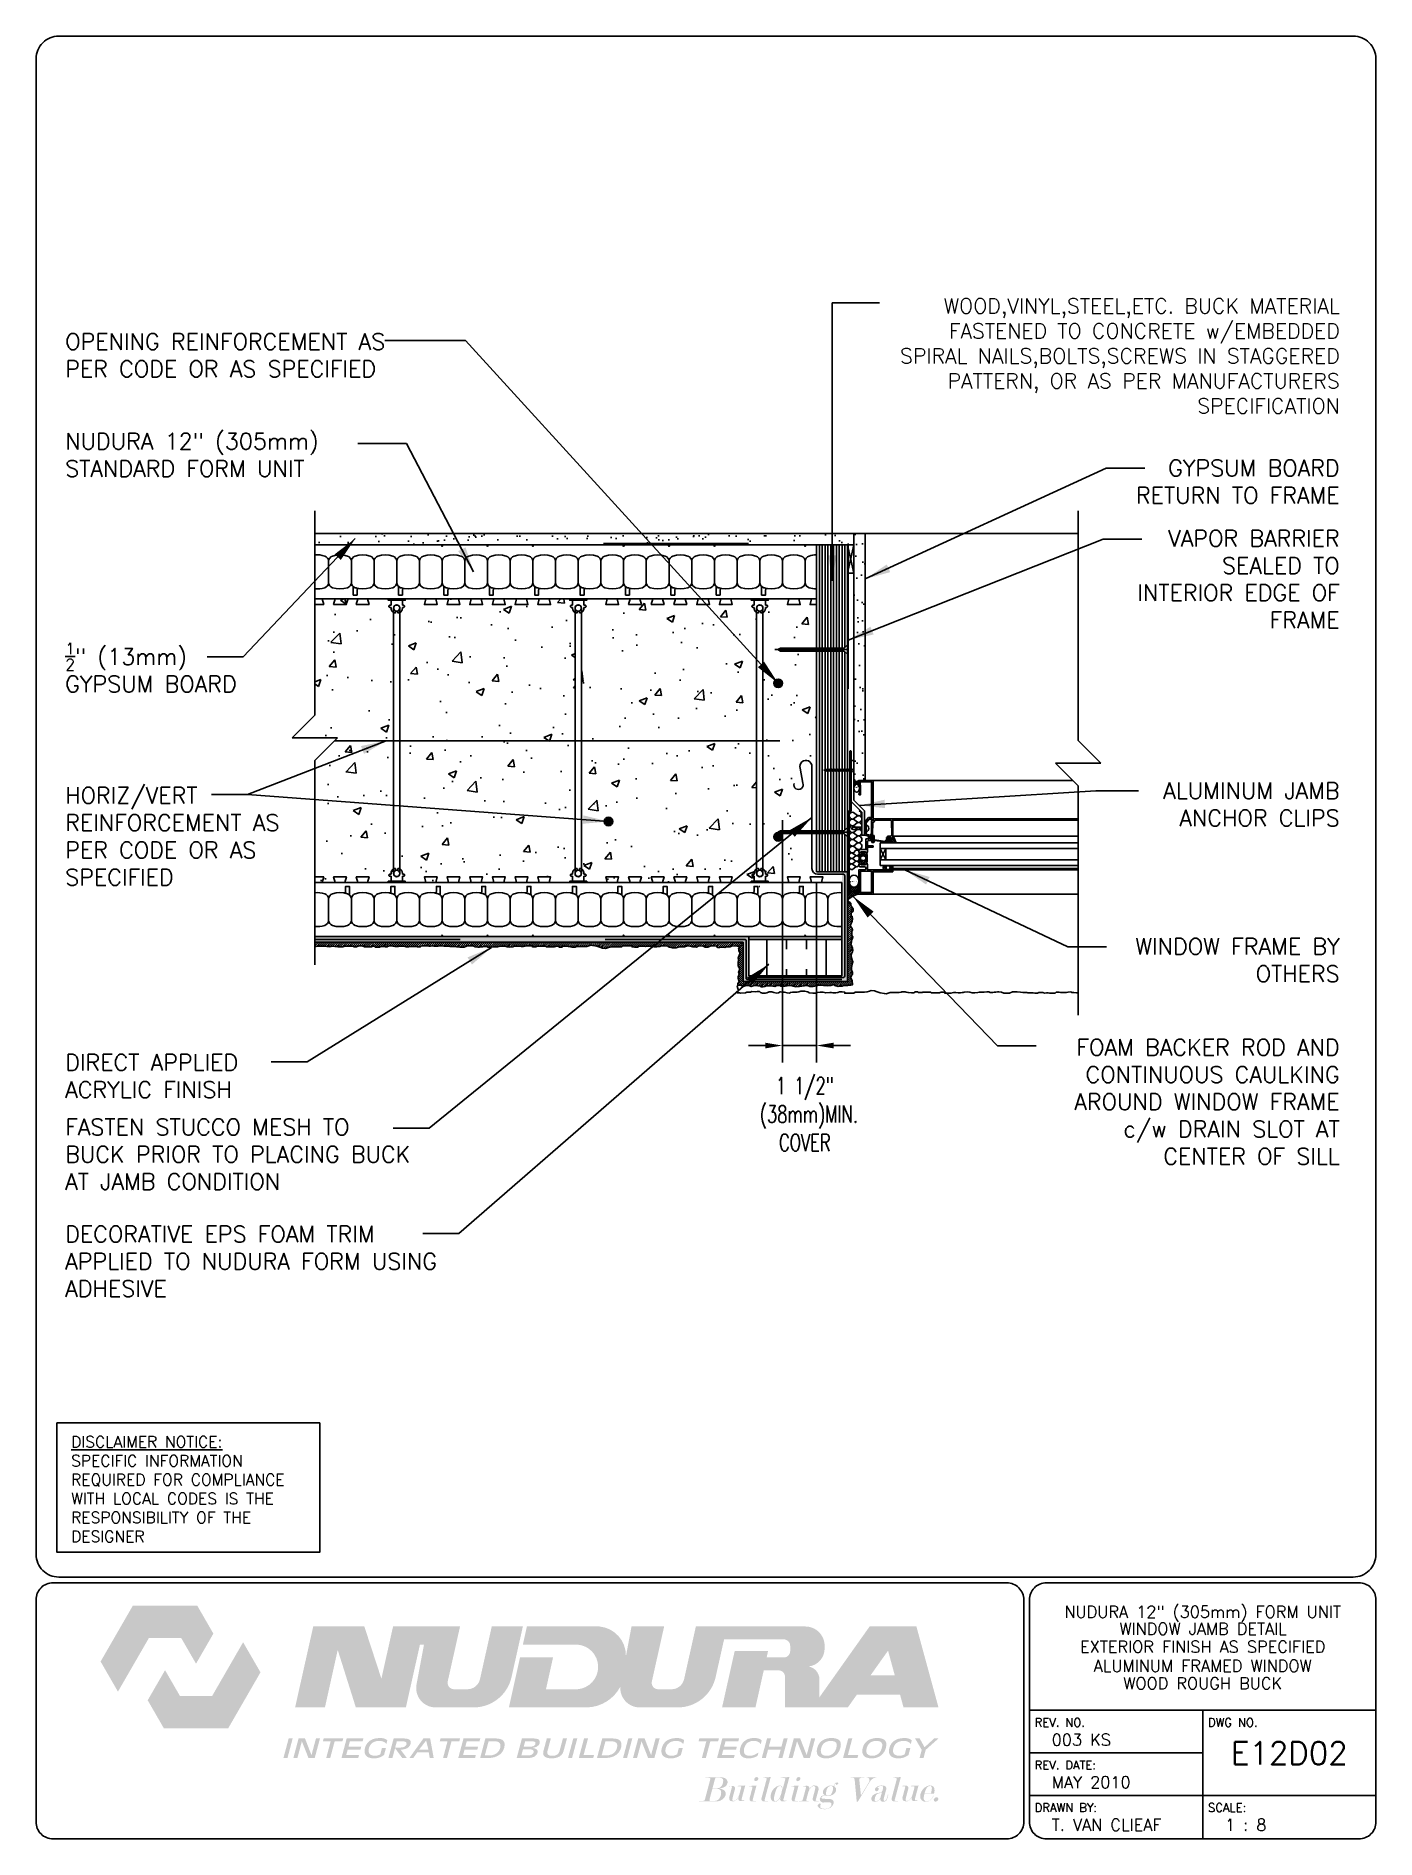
# Paper-space layout 'Layout1' of a CAD drawing. Header units: inches. Extents: x 0.42 to 7.8, y 0.49 to 10.41.
# The model-space entities are those that its viewports show. They can reach past a viewport. Long polylines and large blocks are cut down to what shows.
import ezdxf
from ezdxf.enums import TextEntityAlignment as Align

# ---------------------------------------------------------------- set-up
doc = ezdxf.new("R2010")
doc.units = ezdxf.units.IN
doc.header["$LTSCALE"] = 0.5
doc.header["$MEASUREMENT"] = 0
doc.linetypes.add('DASHED2', pattern=[0.375, 0.25, -0.125])
doc.linetypes.add('HIDDEN2', pattern=[0.1875, 0.125, -0.0625])
doc.layers.get('0').update_dxf_attribs({"linetype": 'CONTINUOUS'})
doc.layers.get('Defpoints').update_dxf_attribs({"linetype": 'CONTINUOUS'})
for name, color, linetype in [('HATCH', 12, 'CONTINUOUS'), ('LINE18', 9, 'CONTINUOUS'), ('line25', 2, 'CONTINUOUS'), ('LINE3', 3, 'CONTINUOUS'), ('LINE50', 5, 'CONTINUOUS'), ('LINE65', 3, 'CONTINUOUS'), ('LINE9', 9, 'CONTINUOUS'), ('LOGO', 7, 'CONTINUOUS'), ('TBK_LINE65', 3, 'CONTINUOUS'), ('TBK_TEXT', 4, 'CONTINUOUS'), ('TEXT', 4, 'CONTINUOUS')]:
    doc.layers.add(name, color=color, linetype=linetype)
doc.styles.add('DIM', font='romans.shx', dxfattribs={"width": 0.7})
doc.styles.add('ROMANS', font='romans')
doc.styles.get("Standard").update_dxf_attribs({"font": 'romans.shx'})
doc.dimstyles.new('ext_12', dxfattribs={"dimscale": 12, "dimtxt": 0.09375, "dimasz": 0.09375, "dimexe": 0.09375, "dimexo": 0.0625, "dimgap": 0.0625, "dimtad": 1, "dimdec": 1, "dimzin": 3, "dimdsep": 46, "dimlunit": 4, "dimtxsty": 'DIM', "dimcen": 0.09, "dimdle": 0.09375, "dimclrt": 4, "dimadec": 0, "dimazin": 0, "dimtfac": 1, "dimtdec": 1, "dimtmove": 2, "dimatfit": 3, "dimfxl": 0, "dimfrac": 2, "dimtolj": 1, "dimtzin": 0, "dimarcsym": 0})
doc.dimstyles.new('ext_8', dxfattribs={"dimscale": 8, "dimtxt": 0.09375, "dimasz": 0.09375, "dimexe": 0.09375, "dimexo": 0.0625, "dimgap": 0.0625, "dimtad": 1, "dimdec": 1, "dimzin": 3, "dimdsep": 46, "dimlunit": 4, "dimtxsty": 'DIM', "dimcen": 0.09, "dimdle": 0.09375, "dimclrt": 4, "dimadec": 0, "dimazin": 0, "dimtfac": 1, "dimtdec": 1, "dimtmove": 2, "dimatfit": 3, "dimfxl": 0, "dimfrac": 2, "dimtolj": 1, "dimtzin": 0, "dimarcsym": 0})

psp = doc.layouts.get("Layout1")

# ---------------------------------------------------------------- texts
at = {"layer": 'TBK_TEXT', "color": 7, "style": 'ROMANS'}
for s, p in [('REV. NO.', (5.9215, 1.107)), ('DWG NO.', (6.876, 1.107)), ('REV. DATE:', (5.9215, 0.8726)), ('DRAWN BY:', (5.9215, 0.6382)), ('SCALE:', (6.876, 0.6382))]:
    psp.add_text(s, height=0.04688, dxfattribs=at).set_placement(p)
at = {"layer": 'TEXT', "insert": (0.6134, 2.7065), "char_height": 0.0625, "width": 1.41371, "attachment_point": 1, "style": 'ROMANS'}
psp.add_mtext('{\\Fromans.shx|c1;\\LDISCLAIMER NOTICE:\\l\\PSPECIFIC INFORMATION REQUIRED FOR COMPLIANCE WITH LOCAL CODES IS THE RESPONSIBILITY OF THE DESIGNER}', dxfattribs=at)

msp = doc.modelspace()

# ---------------------------------------------------------------- texts
at = {"layer": 'TEXT', "char_height": 0.72}
for s, insert, width, attachment_point in [('{\\H0.9167x;WOOD,VINYL,STEEL,ETC. BUCK MATERIAL FASTENED TO CONCRETE w/EMBEDDED SPIRAL NAILS,BOLTS,SCREWS IN STAGGERED PATTERN, OR AS PER MANUFACTURERS SPECIFICATION}', (3006.78, 538.976), 21.5323, 6), ('OPENING REINFORCEMENT AS PER CODE OR AS SPECIFIED', (2950.613, 539.966), 15.35302, 1), ('\\A1;NUDURA 12" (305mm) STANDARD FORM UNIT', (2950.613, 534.616), 13.87171, 4), ('GYPSUM BOARD RETURN TO FRAME', (3006.78, 534.396), 12.27646, 3), ('VAPOR BARRIER SEALED TO INTERIOR EDGE OF FRAME', (3006.78, 531.303), 10.66825, 3), ('\\A1;{\\H0.7x;\\S1/2;}" (13mm) GYPSUM BOARD', (2950.613, 525.251), 10.53123, 4), ('HORIZ/VERT REINFORCEMENT AS PER CODE OR AS SPECIFIED', (2950.613, 517.816), 10.53123, 4), ('ALUMINUM JAMB ANCHOR CLIPS', (3006.78, 520.183), 12.27646, 3), (' WINDOW FRAME BY OTHERS', (3006.78, 513.325), 12.27646, 3), ('DIRECT APPLIED ACRYLIC FINISH ', (2950.613, 507.26), 10.53123, 4), ('FOAM BACKER ROD AND CONTINUOUS CAULKING AROUND WINDOW FRAME c/w DRAIN SLOT AT CENTER OF SILL ', (3006.78, 508.886), 14.78316, 3), ('FASTEN STUCCO MESH TO BUCK PRIOR TO PLACING BUCK AT JAMB CONDITION', (2950.613, 503.813), 16.55925, 4), ('DECORATIVE EPS FOAM TRIM APPLIED TO NUDURA FORM USING ADHESIVE ', (2950.613, 499.099), 18.32514, 4)]:
    msp.add_mtext(s, dxfattribs=dict(at, insert=insert, width=width, attachment_point=attachment_point))

# ---------------------------------------------------------------- blocks, each defined once
blk = doc.blocks.new('TITLEBLOCK-Tag')
at = {"style": 'ROMANS'}
for tag, height, p in [('TITLE_LINE_1', 0.065, (0.927, -0.1328)), ('TITLE_LINE_2', 0.065, (0.9294, -0.2258)), ('CENTRE-LINE-3', 0.065, (0.927, -0.3246)), ('TITLE_LINE_4', 0.065, (0.927, -0.4299)), ('TITLE_LINE_5', 0.065, (0.927, -0.526)), ('DWG', 0.125, (1.4043, -0.9102))]:
    blk.add_attdef(tag, text='', height=height, dxfattribs=at).set_placement(p, align=Align.MIDDLE_CENTER)
for tag, p in [('LATEST_REVISION', (0.0954, -0.8366)), ('REVISION_DATE', (0.0954, -1.071)), ('DRAWN_BY', (0.0954, -1.3053)), ('SCALE', (1.0499, -1.3053))]:
    blk.add_attdef(tag, text='', height=0.065, dxfattribs=at).set_placement(p, align=Align.MIDDLE_LEFT)
blk = doc.blocks.new('Connector')
blk.add_point((0.271, 0))
at = {"layer": 'LINE9'}
for p, q in [((0, 0.375), (0, -0.375)), ((0.062, -0.375), (0.062, 0.375)), ((0.281, 0.25), (0.062, 0.25))]:
    blk.add_line(p, q, dxfattribs=at)
for points, weights in [([(0.007, 0.375), (0.004, 0.375), (0, 0.375)], [1, 0.972587069138, 0.950305488115]), ([(0.327, 0.343), (0.308, 0.343), (0.281, 0.317), (0.281, 0.297)], [1, 0.85355339, 0.85355339, 1]), ([(0.328, 0.343), (0.327, 0.343), (0.327, 0.343)], [1, 0.70710678, 1]), ([(0.375, 0.297), (0.375, 0.317), (0.348, 0.343), (0.329, 0.343)], [1, 0.85355339, 0.85355339, 1]), ([(0.406, 0.25), (0.546, 0.25), (0.619, 0.131)], [0.958404415409, 0.794674173519, 0.864651571113]), ([(0.619, 0.052), (0.612, 0.049), (0.604, 0.049)], [0.83615024178, 0.892081430621, 1]), ([(0, -0.375), (0.004, -0.375), (0.007, -0.375)], [0.950305488115, 0.972587069138, 1]), ([(0.281, -0.297), (0.281, -0.317), (0.308, -0.343), (0.327, -0.343)], [1, 0.85355339, 0.85355339, 1]), ([(0.327, -0.343), (0.281, -0.343), (0.281, -0.297)], [1, 0.70710678, 1]), ([(0.329, -0.343), (0.348, -0.343), (0.375, -0.317), (0.375, -0.297)], [1, 0.85355339, 0.85355339, 1]), ([(0.375, -0.297), (0.375, -0.343), (0.329, -0.343)], [1, 0.70710678, 1]), ([(0.619, -0.131), (0.546, -0.25), (0.406, -0.25)], [0.864651574428, 0.794674169686, 0.958404415195]), ([(0.604, -0.049), (0.612, -0.049), (0.619, -0.052)], [1, 0.89208144177, 0.836150253337])]:
    blk.add_rational_spline(points, weights, degree=2, dxfattribs=at)
for points, degree in [([(0, 0.375), (0.002, 0.375), (0.005, 0.375), (0.007, 0.375)], 3), ([(0.007, 0.375), (0.021, 0.375), (0.051, 0.375), (0.062, 0.375), (0.062, 0.375)], 3), ([(0.281, 0.25), (0.281, 0.297)], 1), ([(0.327, 0.343), (0.327, 0.343), (0.328, 0.343), (0.328, 0.343)], 3), ([(0.328, 0.343), (0.329, 0.343), (0.329, 0.343), (0.329, 0.343)], 3), ([(0.375, 0.25), (0.375, 0.297)], 1), ([(0.406, 0.25), (0.375, 0.25)], 1), ([(0.406, 0.25), (0.406, 0.25)], 1), ([(0.406, 0.25), (0.406, 0.25)], 1), ([(0.406, 0.25), (0.406, 0.25)], 1), ([(0.406, 0.25), (0.406, 0.25)], 1), ([(0.406, 0.25), (0.406, 0.25)], 1), ([(0.406, 0.25), (0.406, 0.25)], 1), ([(0.406, 0.25), (0.406, 0.25)], 1), ([(0.406, 0.25), (0.406, 0.25)], 1), ([(0.406, 0.25), (0.406, 0.25)], 1), ([(0.406, 0.25), (0.406, 0.25)], 1), ([(0.406, 0.25), (0.406, 0.25)], 1), ([(0.406, 0.25), (0.406, 0.25)], 1), ([(0.406, 0.25), (0.406, 0.25)], 1), ([(0.406, 0.25), (0.406, 0.25)], 1), ([(0.406, 0.25), (0.406, 0.25)], 1), ([(0.406, 0.25), (0.406, 0.25)], 1), ([(0.406, 0.25), (0.406, 0.25)], 1), ([(0.406, 0.25), (0.406, 0.25)], 1), ([(0.406, 0.25), (0.406, 0.25)], 1), ([(0.406, 0.25), (0.406, 0.25)], 1), ([(0.406, 0.25), (0.406, 0.25)], 1), ([(0.406, 0.25), (0.406, 0.25)], 1), ([(0.406, 0.25), (0.406, 0.25)], 1), ([(0.406, 0.25), (0.406, 0.25)], 1), ([(0.604, 0.049), (0.532, 0.049)], 1), ([(0.532, 0.049), (0.532, 0.049)], 1), ([(0.532, 0.049), (0.532, 0.049)], 1), ([(0.532, 0.049), (0.532, 0.049)], 1), ([(0.532, 0.049), (0.532, 0.049)], 1), ([(0.532, 0.049), (0.532, 0.049)], 1), ([(0.532, 0.049), (0.532, 0.049)], 1), ([(0.532, 0.049), (0.532, 0.049)], 1), ([(0.532, 0.049), (0.532, 0.049)], 1), ([(0.532, 0.049), (0.532, 0.049)], 1), ([(0.532, 0.049), (0.532, 0.049)], 1), ([(0.604, 0.049), (0.609, 0.049), (0.614, 0.05), (0.619, 0.052)], 3), ([(0.604, 0.049), (0.604, 0.049)], 1), ([(0.604, 0.049), (0.604, 0.049)], 1), ([(0.604, 0.049), (0.604, 0.049)], 1), ([(0.604, 0.049), (0.604, 0.049)], 1), ([(0.619, 0.131), (0.619, 0.052)], 1), ([(0.619, 0.131), (0.619, 0.131)], 1), ([(0.619, 0.131), (0.619, 0.131)], 1), ([(0.619, 0.131), (0.619, 0.131)], 1), ([(0.619, 0.131), (0.619, 0.131)], 1), ([(0.007, -0.375), (0.005, -0.375), (0.002, -0.375), (0, -0.375)], 3), ([(0.062, -0.375), (0.062, -0.375), (0.051, -0.375), (0.021, -0.375), (0.007, -0.375)], 3), ([(0.062, -0.25), (0.281, -0.25)], 1), ([(0.281, -0.297), (0.281, -0.25)], 1), ([(0.281, -0.25), (0.281, -0.297)], 1), ([(0.328, -0.343), (0.328, -0.343), (0.327, -0.343), (0.327, -0.343)], 3), ([(0.329, -0.343), (0.329, -0.343), (0.329, -0.343), (0.328, -0.343)], 3), ([(0.375, -0.25), (0.375, -0.297)], 1), ([(0.375, -0.297), (0.375, -0.25)], 1), ([(0.406, -0.25), (0.375, -0.25)], 1), ([(0.406, -0.25), (0.406, -0.25)], 1), ([(0.406, -0.25), (0.406, -0.25)], 1), ([(0.406, -0.25), (0.406, -0.25)], 1), ([(0.406, -0.25), (0.406, -0.25)], 1), ([(0.406, -0.25), (0.406, -0.25)], 1), ([(0.406, -0.25), (0.406, -0.25)], 1), ([(0.406, -0.25), (0.406, -0.25)], 1), ([(0.406, -0.25), (0.406, -0.25)], 1), ([(0.406, -0.25), (0.406, -0.25)], 1), ([(0.406, -0.25), (0.406, -0.25)], 1), ([(0.406, -0.25), (0.406, -0.25)], 1), ([(0.532, -0.049), (0.604, -0.049)], 1), ([(0.604, -0.049), (0.58, -0.049), (0.556, -0.049), (0.532, -0.049)], 3), ([(0.532, -0.049), (0.532, -0.049)], 1), ([(0.532, -0.049), (0.532, -0.049)], 1), ([(0.532, -0.049), (0.532, -0.049)], 1), ([(0.532, -0.049), (0.532, -0.049)], 1), ([(0.619, -0.052), (0.614, -0.05), (0.609, -0.049), (0.604, -0.049)], 3), ([(0.604, -0.049), (0.604, -0.049)], 1), ([(0.604, -0.049), (0.604, -0.049)], 1), ([(0.604, -0.049), (0.604, -0.049)], 1), ([(0.604, -0.049), (0.604, -0.049)], 1), ([(0.604, -0.049), (0.604, -0.049)], 1), ([(0.604, -0.049), (0.604, -0.049)], 1), ([(0.604, -0.049), (0.604, -0.049)], 1), ([(0.604, -0.049), (0.604, -0.049)], 1), ([(0.619, -0.052), (0.619, -0.131)], 1), ([(0.619, -0.131), (0.619, -0.131)], 1), ([(0.619, -0.131), (0.619, -0.131)], 1), ([(0.619, -0.131), (0.619, -0.131)], 1), ([(0.619, -0.131), (0.619, -0.131)], 1)]:
    blk.add_open_spline(points, degree=degree, dxfattribs=at)
for points, weights, knots in [([(0.062, 0.375), (0.062, 0.375), (0.046, 0.375), (0.03, 0.375), (0.007, 0.375)], [0.868718858569, 0.861102746415, 1, 0.861102734288, 0.868718859898], [0, 0, 0, 0.5, 0.5, 1, 1, 1]), ([(0.532, 0.049), (0.472, 0.203), (0.333, 0.113), (0.157, 0), (0.333, -0.113), (0.472, -0.203), (0.532, -0.049)], [0.899508922286, 0.599718215298, 1, 0.54226024, 1, 0.599718224335, 0.899508908749], [0, 0, 0, 0.318112, 0.318112, 0.681888, 0.681888, 1, 1, 1]), ([(0.007, -0.375), (0.03, -0.375), (0.046, -0.375), (0.062, -0.375), (0.062, -0.375)], [0.868718859319, 0.861102739573, 1, 0.861102742958, 0.868718858948], [0, 0, 0, 0.5, 0.5, 1, 1, 1])]:
    blk.add_rational_spline(points, weights, degree=2, knots=knots, dxfattribs=at)
blk = doc.blocks.new('*D9')
at = {"layer": 'Defpoints', "color": 0}
for p in [(2982.222, 519.026), (2983.722, 516.276), (2983.722, 508.602)]:
    blk.add_point(p, dxfattribs=at)
at = {"layer": 'TEXT', "color": 0, "lineweight": -2}
for p, q in [((2982.222, 518.526), (2982.222, 507.852)), ((2983.722, 515.776), (2983.722, 507.852)), ((2981.472, 508.602), (2980.722, 508.602)), ((2982.222, 508.602), (2983.722, 508.602)), ((2984.472, 508.602), (2985.222, 508.602))]:
    blk.add_line(p, q, dxfattribs=at)
at = {"layer": 'TEXT', "color": 0}
for points in [[(2981.472, 508.727), (2981.472, 508.477), (2982.222, 508.602)], [(2984.472, 508.727), (2984.472, 508.477), (2983.722, 508.602)]]:
    blk.add_solid(points, dxfattribs=at)
at = {"layer": 'TEXT', "color": 4, "insert": (2983.207, 505.581), "char_height": 0.75, "attachment_point": 5, "style": 'DIM'}
blk.add_mtext('\\A1;1 1/2" \\P (38mm)MIN. \\PCOVER', dxfattribs=at)

# ---------------------------------------------------------------- dimensions: what is measured, and where the dimension line sits
at = {"layer": 'TEXT'}
dim = msp.add_linear_dim(base=(2983.722, 508.602), p1=(2982.222, 519.026), p2=(2983.722, 516.276), text='<> \\P (38mm)MIN. \\PCOVER', dimstyle='ext_8', dxfattribs=at)
dim.commit()
dim.dimension.update_dxf_attribs({"geometry": '*D9', "text_midpoint": (2983.207, 505.581), "dimtype": 160})

# ---------------------------------------------------------------- hatches: boundary and pattern name
at = {"layer": 'HATCH'}
h = msp.add_hatch(dxfattribs=at)
h.set_pattern_fill('AR-SAND', color=256, scale=0.5)
h.set_pattern_definition([(37.5, (82.3236, 43.5974), (-0.03149668, 0.96341188), [0, -0.76, 0, -0.85, 0, -0.8125]), (7.5, (82.3236, 43.5974), (0.88488835, 1.41107303), [0, -0.41, 0, -0.685, 0, -0.2625]), (327.5, (81.7086, 43.5974), (1.55707093, 0.00282953), [0, -0.25, 0, -0.9, 0, -1.175]), (317.5, (81.7086, 43.5974), (1.5030633, 0.4388378), [0, -0.125, 0, -0.59, 0, -0.675])])
h.paths.add_polyline_path([(2985.373, 531.151), (2961.613, 531.151), (2961.613, 530.651), (2985.373, 530.651)])
h.paths.add_polyline_path([(2985.873, 531.151), (2985.373, 531.151), (2985.373, 530.651), (2985.373, 527.161), (2985.373, 520.276), (2985.873, 520.276)])
h = msp.add_hatch(dxfattribs=at)
h.set_pattern_fill('AR-CONC', color=256, scale=0.5)
h.set_pattern_definition([(50, (0, 0), (3.586301, -0.3137607), [0.375, -4.125]), (355, (0, 0), (-0.6937567, 3.7609607), [0.3, -3.3]), (100.45144, (0.299, -0.026), (2.8925442, 3.4472), [0.318701, -3.5057106]), (46.1842, (0, 1), (5.3362067, -0.8275964), [0.5625, -6.1875]), (96.63564, (0.4447, 0.931), (4.67331, 4.870593), [0.478052, -5.258569]), (351.18416, (0, 1), (4.67331, 4.870593), [0.45, -4.95]), (21, (0.5, 0.75), (2.9845353, -2.0130945), [0.375, -4.125]), (326, (0.5, 0.75), (1.2165767, 3.6257502), [0.3, -3.3]), (71.45144, (0.7487, 0.5822), (4.201112, 1.6126558), [0.318701, -3.5057106]), (37.5, (0, 0), (0.0607993, 1.66446927), [0, -3.26, 0, -3.35, 0, -3.3125]), (7.5, (0, 0), (1.3153477, 1.9720586), [0, -1.91, 0, -3.185, 0, -1.2625]), (327.5, (-1.115, 0), (2.6691122, -0.11277436), [0, -1.25, 0, -3.9, 0, -5.175]), (317.5, (-1.615, 0), (2.9159308, 0.500525), [0, -1.625, 0, -2.59, 0, -3.675])])
h.paths.add_polyline_path([(2965.597, 528.268), (2972.847, 528.268), (2973.091, 527.657), (2973.081, 516.388), (2972.847, 515.776), (2965.597, 515.776), (2965.363, 516.388), (2965.363, 527.663)])
h.paths.add_polyline_path([(2973.597, 528.268), (2980.847, 528.268), (2981.091, 527.657), (2981.081, 516.388), (2980.847, 515.776), (2973.597, 515.776), (2973.363, 516.388), (2973.363, 527.663)])
h.paths.add_polyline_path([(2981.597, 528.268), (2983.722, 528.268), (2983.722, 515.776), (2981.597, 515.776), (2981.363, 516.388), (2981.363, 527.663)])
h.paths.add_polyline_path([(2961.613, 528.276), (2964.847, 528.276), (2965.13, 527.657), (2965.091, 516.395), (2964.847, 515.776), (2961.613, 515.776), (2961.613, 521.151), (2962.613, 522.151), (2960.613, 522.151), (2961.613, 523.151)])
h = msp.add_hatch(color=7, dxfattribs=at)
h.dxf.hatch_style = 1
h.paths.add_polyline_path([(2985.154, 515.487), (2985.092, 515.487), (2985.092, 515.27), (2985.092, 515.267, 1), (2985.154, 515.27)])
h.paths.add_polyline_path([(2985.154, 515.987), (2985.092, 515.987), (2985.092, 515.737), (2985.154, 515.737)])
h.paths.add_polyline_path([(2985.154, 516.487), (2985.092, 516.487), (2985.092, 516.237), (2985.154, 516.237)])
h.paths.add_polyline_path([(2985.154, 516.987), (2985.092, 516.987), (2985.092, 516.737), (2985.154, 516.737)])
h.paths.add_polyline_path([(2985.154, 517.487), (2985.092, 517.487), (2985.092, 517.237), (2985.154, 517.237)])
h.paths.add_polyline_path([(2985.154, 517.987), (2985.092, 517.987), (2985.092, 517.737), (2985.154, 517.737)])
h.paths.add_polyline_path([(2985.154, 518.487), (2985.092, 518.487), (2985.092, 518.237), (2985.154, 518.237)])
h.paths.add_polyline_path([(2985.154, 518.856, -0.414214), (2985.17, 518.872, 0.414214), (2985.248, 518.95), (2985.248, 518.987), (2985.185, 518.987), (2985.185, 518.95, -0.414214), (2985.17, 518.934, 0.414214), (2985.092, 518.856), (2985.092, 518.737), (2985.154, 518.737)])
h.paths.add_polyline_path([(2985.248, 519.487), (2985.185, 519.487), (2985.185, 519.237), (2985.248, 519.237)])
h.paths.add_polyline_path([(2985.248, 519.987), (2985.185, 519.987), (2985.185, 519.737), (2985.248, 519.737)])
h.paths.add_polyline_path([(2985.248, 520.487), (2985.185, 520.487), (2985.185, 520.237), (2985.248, 520.237)])
h.paths.add_polyline_path([(2985.248, 520.987), (2985.185, 520.987), (2985.185, 520.737), (2985.248, 520.737)])
h.paths.add_polyline_path([(2985.248, 521.487), (2985.185, 521.487), (2985.185, 521.237), (2985.248, 521.237)])
h = msp.add_hatch(dxfattribs=at)
h.set_pattern_fill('ANSI37', color=256, scale=0.5, angle=90, style=0)
h.set_pattern_definition([(135, (82.323626, 37.59743), (-0.0441941738, -0.0441941738), []), (225, (82.323626, 37.59743), (0.0441941738, -0.0441941738), [])])
edge = h.paths.add_edge_path()
edge.add_arc((2985.482, 520.401), 0.166, 228.86857, 311.13143, ccw=False)
edge.add_line((2985.373, 520.276), (2985.373, 519.932))
edge.add_ellipse((2985.492, 519.932), major_axis=(0, 0.175), ratio=0.676668, start_angle=-777.3194, end_angle=-630, ccw=False)
edge.add_line((2985.592, 520.027), (2985.592, 520.276))
edge = h.paths.add_edge_path()
edge.add_ellipse((2985.372, 515.839), major_axis=(0, 0.266), ratio=0.82418, start_angle=816.67135, end_angle=990, ccw=False)
edge.add_line((2985.154, 515.808), (2985.154, 515.27))
edge.add_arc((2985.123, 515.269), 0.0313, -177.60722, 2.39278, ccw=False)
edge.add_line((2985.092, 515.267), (2985.092, 515.02))
edge.add_arc((2985.853, 514.148), 1.158, 103.04657, 131.12215, ccw=False)
edge.add_line((2985.592, 515.276), (2985.592, 515.839))
h = msp.add_hatch(dxfattribs=at)
h.set_pattern_fill('ANSI37', color=256, scale=0.5, angle=90, style=0)
h.set_pattern_definition([(135, (3507.209175, -2204.112254), (-0.0441941738, -0.0441941738), []), (225, (3507.209175, -2204.112254), (0.0441941738, -0.0441941738), [])])
h.paths.add_polyline_path([(2986.751, 516.531), (2986.998, 516.531, -0.973119), (2987.003, 516.341), (2986.751, 516.341, -1.00028)])
h.paths.add_polyline_path([(2986.874, 516.348, 1), (2986.874, 516.523, 1)], flags=16)
h.paths.add_polyline_path([(2987.092, 517.702), (2987.092, 517.827, -0.392741), (2987.118, 517.807), (2987.229, 517.531), (2987.124, 517.531, 0.314564), (2986.781, 517.585), (2986.754, 517.589), (2986.754, 517.615, -0.149443), (2986.873, 517.718), (2986.874, 517.718, 0.192913), (2986.895, 517.726, -0.089226), (2986.989, 517.74), (2986.992, 517.721, 0.315299), (2986.995, 517.719)])
h.paths.add_polyline_path([(2985.713, 517.064, 0.772598), (2985.699, 517.089, -0.343149), (2985.687, 517.094), (2985.678, 517.11, -0.131652), (2985.677, 517.114), (2985.677, 517.133, -0.414214), (2985.685, 517.141), (2985.874, 517.141, -0.414214), (2985.882, 517.133), (2985.882, 517.114, -0.131652), (2985.881, 517.11), (2985.871, 517.094, -0.343149), (2985.86, 517.089, 0.772598), (2985.845, 517.064), (2985.953, 516.957), (2985.953, 516.75), (2985.845, 516.643, 0.772598), (2985.86, 516.618, -0.343149), (2985.871, 516.613), (2985.881, 516.597, -0.131652), (2985.882, 516.593), (2985.882, 516.574, -0.414214), (2985.874, 516.566), (2985.685, 516.566, -0.414214), (2985.677, 516.574), (2985.677, 516.593, -0.131652), (2985.678, 516.597), (2985.687, 516.613, -0.343149), (2985.699, 516.618, 0.772598), (2985.713, 516.643), (2985.606, 516.75), (2985.606, 516.957)])
h.paths.add_polyline_path([(2985.894, 516.881), (2985.894, 516.826, -0.323848), (2985.853, 516.769, -0.326502), (2985.705, 516.769, -0.323848), (2985.664, 516.826), (2985.664, 516.881, -0.323848), (2985.705, 516.938, -0.326502), (2985.853, 516.938, -0.323848)], flags=16)
h = msp.add_hatch(dxfattribs=at)
h.set_pattern_fill('AR-SAND', color=256, scale=0.05)
h.set_pattern_definition([(37.5, (298.77395, 14.09029), (-0.003149668, 0.0963411885), [0, -0.076, 0, -0.085, 0, -0.08125]), (7.5, (298.77395, 14.09029), (0.088488835, 0.141107303), [0, -0.041, 0, -0.0685, 0, -0.02625]), (327.5, (298.71245, 14.09029), (0.155707093, 0.0002829527), [0, -0.025, 0, -0.09, 0, -0.1175]), (317.5, (298.71245, 14.09029), (0.15030633, 0.043883778), [0, -0.0125, 0, -0.059, 0, -0.0675])])
h.paths.add_polyline_path([(2984.842, 513.401), (2980.746, 513.401), (2980.746, 513.276), (2984.842, 513.276)])
h.paths.add_polyline_path([(2985.092, 511.426), (2984.842, 511.426), (2984.842, 516.276), (2985.092, 516.276)])
h.paths.add_polyline_path([(2980.746, 511.676), (2985.092, 511.676), (2985.092, 511.426), (2980.746, 511.426)])
h.paths.add_polyline_path([(2980.496, 513.151), (2980.746, 513.151), (2980.746, 511.426), (2980.496, 511.426)])
h.paths.add_polyline_path([(2961.613, 513.401), (2980.746, 513.401), (2980.746, 513.151), (2961.613, 513.151)])
h.paths.add_polyline_path([(2984.842, 511.676), (2985.092, 511.676), (2985.092, 511.426), (2984.842, 511.426)], flags=16)
h = msp.add_hatch(dxfattribs=at)
h.set_pattern_fill('ANSI31', color=256, scale=0.5)
h.set_pattern_definition([(45, (82.323626, 37.59743), (-0.0441941738, 0.0441941738), [])])
h.paths.add_polyline_path([(2961.613, 512.965), (2961.667, 512.968), (2961.75, 512.975), (2962.092, 512.975), (2962.153, 512.961), (2962.268, 512.957), (2962.34, 512.968), (2962.401, 512.979), (2962.506, 512.961), (2962.621, 512.947), (2962.754, 512.947), (2962.841, 512.957), (2962.938, 512.979), (2963.031, 512.983), (2963.136, 512.983), (2963.19, 512.975), (2963.273, 512.972), (2963.352, 512.95), (2963.453, 512.947), (2963.521, 512.972), (2963.604, 512.99), (2963.703, 512.993), (2963.8, 512.957), (2963.876, 512.943), (2963.966, 512.943), (2964.02, 512.946), (2964.038, 512.946), (2964.117, 512.954), (2964.142, 512.968), (2964.149, 512.972), (2964.225, 512.972), (2964.268, 512.957), (2964.275, 512.936), (2964.318, 512.932), (2964.372, 512.936), (2964.444, 512.936), (2964.48, 512.939), (2964.488, 512.95), (2964.498, 512.957), (2964.516, 512.968), (2964.646, 512.968), (2964.714, 512.943), (2964.801, 512.943), (2964.819, 512.957), (2964.848, 512.972), (2964.873, 512.982), (2964.963, 512.99), (2965.024, 512.993), (2965.06, 512.982), (2965.085, 512.979), (2965.132, 512.968), (2965.19, 512.968), (2965.291, 512.964), (2965.319, 512.972), (2965.366, 512.982), (2965.384, 512.982), (2965.503, 512.972), (2965.597, 512.968), (2965.635, 512.943), (2965.753, 512.946), (2965.833, 512.968), (2965.923, 512.968), (2966.002, 512.964), (2966.095, 512.964), (2966.142, 512.954), (2966.275, 512.957), (2966.319, 512.99), (2966.384, 513), (2966.51, 513), (2966.578, 512.99), (2966.636, 512.982), (2966.711, 512.982), (2966.79, 512.993), (2966.866, 512.972), (2967.042, 512.972), (2967.107, 512.993), (2967.226, 512.993), (2967.302, 512.979), (2967.474, 512.979), (2967.53, 512.975), (2967.581, 512.964), (2967.75, 512.961), (2967.851, 512.95), (2968.002, 512.936), (2968.092, 512.936), (2968.2, 512.939), (2968.337, 512.99), (2968.419, 512.993), (2968.589, 512.99), (2968.686, 512.946), (2968.801, 512.939), (2968.873, 512.939), (2968.942, 512.95), (2969.01, 512.957), (2969.078, 512.961), (2969.186, 512.964), (2969.244, 512.932), (2969.334, 512.932), (2969.455, 512.95), (2969.682, 512.95), (2969.736, 512.968), (2969.859, 512.979), (2969.988, 512.982), (2970.093, 512.946), (2970.197, 512.939), (2970.337, 512.946), (2970.373, 512.961), (2970.417, 512.972), (2970.496, 512.975), (2970.593, 512.975), (2970.705, 512.968), (2970.809, 512.968), (2970.863, 512.979), (2970.917, 512.997), (2970.986, 513), (2971.072, 512.997), (2971.187, 512.997), (2971.202, 512.954), (2971.274, 512.946), (2971.349, 512.946), (2971.389, 512.964), (2971.428, 512.982), (2971.486, 512.986), (2971.616, 512.986), (2971.702, 512.982), (2971.785, 512.979), (2971.809, 512.957), (2971.892, 512.946), (2972.108, 512.946), (2972.14, 512.954), (2972.183, 512.961), (2972.241, 512.961), (2972.353, 512.972), (2972.385, 512.936), (2972.435, 512.928), (2972.5, 512.932), (2972.515, 512.957), (2972.554, 512.975), (2972.651, 512.979), (2972.785, 512.968), (2972.817, 512.968), (2972.885, 512.954), (2972.932, 512.936), (2973.08, 512.936), (2973.112, 512.95), (2973.206, 512.964), (2973.379, 512.968), (2973.512, 512.968), (2973.602, 512.961), (2973.771, 513.026), (2973.85, 513.011), (2974.038, 512.975), (2974.167, 512.928), (2974.29, 512.889), (2974.426, 512.882), (2974.506, 512.907), (2974.617, 512.928), (2974.735, 512.954), (2974.969, 512.943), (2975.142, 512.957), (2975.192, 512.993), (2975.365, 512.993), (2975.595, 512.997), (2975.595, 512.946), (2975.707, 512.939), (2975.83, 512.939), (2975.905, 512.972), (2975.984, 512.982), (2976.121, 512.982), (2976.182, 512.964), (2976.254, 512.972), (2976.434, 512.986), (2976.553, 512.946), (2976.679, 512.946), (2976.812, 512.961), (2976.87, 513), (2977.008, 512.993), (2977.167, 512.979), (2977.224, 512.936), (2977.365, 512.9), (2977.534, 512.91), (2977.624, 512.936), (2977.71, 512.95), (2977.825, 512.954), (2977.905, 512.954), (2977.987, 512.972), (2978.031, 512.99), (2978.142, 512.986), (2978.254, 512.954), (2978.365, 512.946), (2978.44, 512.928), (2978.512, 512.982), (2978.598, 512.99), (2978.728, 512.972), (2978.814, 512.939), (2978.926, 512.928), (2979.03, 512.975), (2979.091, 512.993), (2979.228, 512.99), (2979.315, 512.972), (2979.354, 512.921), (2979.455, 512.921), (2979.531, 512.928), (2979.689, 512.914), (2979.757, 512.954), (2979.919, 512.954), (2979.977, 512.986), (2980.189, 513), (2980.24, 512.986), (2980.333, 512.982), (2980.333, 512.914), (2980.301, 512.903), (2980.287, 512.889), (2980.294, 512.838), (2980.305, 512.784), (2980.341, 512.687), (2980.359, 512.669), (2980.319, 512.572), (2980.294, 512.532), (2980.272, 512.45), (2980.279, 512.385), (2980.266, 512.247), (2980.266, 512.196), (2980.273, 512.128), (2980.284, 512.059), (2980.316, 512.034), (2980.327, 511.991), (2980.334, 511.937), (2980.316, 511.89), (2980.295, 511.861), (2980.291, 511.822), (2980.309, 511.775), (2980.298, 511.699), (2980.273, 511.624), (2980.266, 511.566), (2980.288, 511.476), (2980.309, 511.462), (2980.298, 511.39), (2980.252, 511.329), (2980.266, 511.26), (2980.298, 511.257), (2980.381, 511.267), (2980.453, 511.228), (2980.543, 511.22), (2980.619, 511.249), (2980.716, 511.253), (2980.741, 511.253), (2980.849, 511.199), (2980.929, 511.228), (2981.037, 511.246), (2981.242, 511.224), (2981.271, 511.188), (2981.357, 511.188), (2981.447, 511.203), (2981.508, 511.228), (2981.541, 511.231), (2981.627, 511.235), (2981.703, 511.228), (2981.889, 511.202), (2981.968, 511.242), (2982.101, 511.249), (2982.148, 511.213), (2982.335, 511.22), (2982.533, 511.249), (2982.587, 511.249), (2982.695, 511.217), (2982.814, 511.195), (2982.976, 511.209), (2983.062, 511.217), (2983.188, 511.238), (2983.332, 511.242), (2983.433, 511.209), (2983.581, 511.206), (2983.739, 511.227), (2983.815, 511.26), (2983.941, 511.267), (2984.031, 511.253), (2984.15, 511.253), (2984.207, 511.235), (2984.348, 511.242), (2984.466, 511.285), (2984.523, 511.245), (2984.678, 511.206), (2984.851, 511.224), (2984.927, 511.245), (2985.067, 511.242), (2985.092, 511.254), (2985.127, 511.26), (2985.227, 511.256), (2985.307, 511.274), (2985.296, 511.465), (2985.256, 511.544), (2985.231, 511.616), (2985.271, 511.688), (2985.303, 511.739), (2985.31, 511.814), (2985.274, 511.89), (2985.267, 511.94), (2985.263, 512.034), (2985.278, 512.095), (2985.285, 512.135), (2985.328, 512.287), (2985.299, 512.367), (2985.26, 512.46), (2985.256, 512.572), (2985.26, 512.647), (2985.303, 512.723), (2985.321, 512.788), (2985.303, 512.896), (2985.274, 512.968), (2985.238, 513.065), (2985.26, 513.173), (2985.26, 513.234), (2985.303, 513.314), (2985.321, 513.386), (2985.281, 513.45), (2985.274, 513.504), (2985.274, 513.591), (2985.299, 513.659), (2985.303, 513.702), (2985.289, 513.767), (2985.267, 513.803), (2985.227, 513.861), (2985.242, 513.959), (2985.267, 514.006), (2985.292, 514.078), (2985.303, 514.179), (2985.296, 514.291), (2985.26, 514.319), (2985.256, 514.377), (2985.253, 514.456), (2985.289, 514.478), (2985.336, 514.521), (2985.339, 514.622), (2985.289, 514.683), (2985.26, 514.719), (2985.235, 514.787), (2985.235, 514.827), (2985.231, 514.874), (2985.199, 514.899), (2985.177, 514.921), (2985.152, 514.946), (2985.12, 514.978), (2985.1, 515.003), (2985.096, 515.009), (2985.092, 515.02), (2985.092, 511.426), (2980.496, 511.426), (2980.496, 513.151), (2961.613, 513.151)])
h = msp.add_hatch(dxfattribs=at)
h.set_pattern_fill('INSUL', color=256, scale=7, angle=90)
h.set_pattern_definition([(90, (298.774, 14.0903), (-2.625, 2e-16), []), (90, (297.899, 14.0903), (-2.625, 2e-16), [0.875, -0.875]), (90, (297.024, 14.0903), (-2.625, 2e-16), [0.875, -0.875])])
h.paths.add_polyline_path([(2984.842, 513.276), (2980.746, 513.276), (2980.746, 511.676), (2984.842, 511.676)])
at = {"layer": 'LINE65'}
for points in [[(2982.222, 524.555, 1), (2981.847, 524.555, 1)], [(2974.744, 518.471, 1), (2974.369, 518.471, 1)], [(2982.222, 517.793, 1), (2981.847, 517.793, 1)]]:
    msp.add_hatch(color=256, dxfattribs=at).paths.add_polyline_path(points)

# ---------------------------------------------------------------- linework, layer by layer
at = {"layer": 'HATCH', "color": 4, "linetype": 'DASHED2', "ltscale": 0.5}
for p, q in [((2974.328, 530.713), (2985.123, 530.713)), ((2985.123, 530.713), (2985.123, 518.996))]:
    msp.add_line(p, q, dxfattribs=at)
at = {"layer": 'HATCH'}
for p, q in [((2983.847, 526.102), (2983.847, 530.651)), ((2983.972, 526.102), (2983.972, 530.651)), ((2984.097, 526.102), (2984.097, 530.651)), ((2984.222, 526.102), (2984.222, 530.651)), ((2984.347, 526.102), (2984.347, 530.651)), ((2984.597, 526.102), (2984.597, 530.651)), ((2984.722, 526.102), (2984.722, 530.651)), ((2984.847, 526.102), (2984.847, 530.651)), ((2984.972, 526.126), (2984.972, 530.651)), ((2985.373, 529.401), (2985.092, 530.651)), ((2985.373, 530.651), (2985.092, 529.401)), ((2995.259, 531.151), (2985.873, 531.151)), ((2985.092, 526.039), (2981.885, 526.039)), ((2983.847, 518.061), (2983.847, 525.977)), ((2983.972, 518.061), (2983.972, 525.977)), ((2984.097, 520.751), (2984.097, 525.977)), ((2984.222, 520.759), (2984.222, 525.977)), ((2984.347, 520.759), (2984.347, 525.977)), ((2984.597, 520.759), (2984.597, 525.977)), ((2984.722, 520.759), (2984.722, 525.977)), ((2984.847, 520.759), (2984.847, 525.977)), ((2984.972, 520.759), (2984.972, 525.953)), ((2984.097, 518.061), (2984.097, 520.706)), ((2984.222, 518.061), (2984.222, 520.697)), ((2984.347, 518.061), (2984.347, 520.697)), ((2984.597, 518.061), (2984.597, 520.697)), ((2984.722, 518.061), (2984.722, 520.697)), ((2984.847, 518.061), (2984.847, 520.697)), ((2984.972, 518.085), (2984.972, 520.697)), ((2995.019, 520.276), (2986.217, 520.276)), ((2987.092, 518.59), (2995.259, 518.59)), ((2985.092, 517.999), (2982.015, 517.999)), ((2983.847, 516.257), (2983.847, 517.936)), ((2983.972, 516.257), (2983.972, 517.936)), ((2984.097, 516.257), (2984.097, 517.936)), ((2984.222, 516.257), (2984.222, 517.936)), ((2984.347, 516.257), (2984.347, 517.936)), ((2984.597, 516.257), (2984.597, 517.936)), ((2984.722, 516.257), (2984.722, 517.936)), ((2984.847, 516.257), (2984.847, 517.936)), ((2984.972, 516.257), (2984.972, 517.912)), ((2985.097, 516.257), (2985.097, 517.918)), ((2987.092, 517.827), (2995.259, 517.827)), ((2985.456, 516.968), (2985.309, 517.08)), ((2985.309, 516.847), (2985.455, 516.959)), ((2985.35, 517.676), (2985.529, 517.539)), ((2985.529, 517.539), (2985.35, 517.676)), ((2985.35, 517.389), (2985.529, 517.527)), ((2985.529, 517.24), (2985.35, 517.377)), ((2985.35, 517.09), (2985.456, 517.202)), ((2985.606, 516.981), (2985.606, 516.726)), ((2985.953, 516.981), (2985.953, 516.726)), ((2985.455, 516.725), (2985.309, 516.837)), ((2985.309, 516.604), (2985.455, 516.716)), ((2985.455, 516.482), (2985.309, 516.594)), ((2985.309, 516.361), (2985.455, 516.473)), ((2995.259, 516.341), (2986.217, 516.341)), ((2995.259, 516.406), (2987.088, 516.406))]:
    msp.add_line(p, q, dxfattribs=at)
msp.add_lwpolyline([(2985.35, 518.585, -1.33151), (2985.35, 518.872), (2985.53, 518.735, 1.253869), (2985.607, 518.929, -1.253869), (2985.53, 518.735), (2985.35, 518.872, 1.33151), (2985.35, 518.585), (2985.53, 518.723, -1.33151), (2985.53, 518.436), (2985.35, 518.573, 1.33151), (2985.35, 518.286), (2985.53, 518.424, -1.33151), (2985.53, 518.137), (2985.35, 518.274, 1.33151), (2985.35, 517.987), (2985.529, 518.125, -1.33151), (2985.529, 517.838), (2985.35, 517.975, 1.33151), (2985.35, 517.688), (2985.529, 517.826, -1.33151), (2985.529, 517.539)], format="xyb", dxfattribs=at)
at = {"layer": 'HATCH', "flags": 128}
for points in [[(2987.092, 518.526), (2995.259, 518.526)], [(2986.217, 515.276), (2995.259, 515.276)]]:
    msp.add_lwpolyline(points, dxfattribs=at)
at = {"layer": 'HATCH'}
for points in [[(2987.092, 517.702), (2987.092, 517.827), (2987.094, 517.827, -0.36397), (2987.118, 517.807), (2987.229, 517.531), (2987.124, 517.531, 0.314564), (2986.781, 517.585), (2986.754, 517.589), (2986.754, 517.615, -0.264552), (2986.989, 517.74), (2986.992, 517.721, 0.315299), (2986.995, 517.719)], [(2985.863, 516.933, -0.273456), (2985.894, 516.881), (2985.894, 516.826, -0.273456), (2985.863, 516.773), (2985.839, 516.76, -0.256981), (2985.719, 516.76), (2985.695, 516.773, -0.273456), (2985.664, 516.826), (2985.664, 516.881, -0.273456), (2985.695, 516.933), (2985.719, 516.946, -0.256981), (2985.839, 516.946)], [(2987.003, 516.341), (2986.751, 516.341, -1), (2986.751, 516.531), (2986.998, 516.531, -0.973119)]]:
    msp.add_lwpolyline(points, format="xyb", close=True, dxfattribs=at)
msp.add_lwpolyline([(2995.259, 510.935), (2995.245, 510.932), (2995.199, 510.921), (2995.181, 510.921), (2995.062, 510.932), (2994.968, 510.935), (2994.93, 510.961), (2994.811, 510.957), (2994.732, 510.935), (2994.642, 510.935), (2994.563, 510.939), (2994.469, 510.939), (2994.422, 510.95), (2994.289, 510.946), (2994.246, 510.914), (2994.181, 510.903), (2994.055, 510.903), (2993.987, 510.914), (2993.929, 510.921), (2993.854, 510.921), (2993.774, 510.91), (2993.699, 510.932), (2993.634, 510.932), (2993.522, 510.932), (2993.458, 510.91), (2993.339, 510.91), (2993.263, 510.925), (2993.177, 510.925), (2993.09, 510.925), (2993.035, 510.928), (2992.984, 510.939), (2992.815, 510.943), (2992.714, 510.953), (2992.563, 510.968), (2992.473, 510.968), (2992.365, 510.964), (2992.228, 510.914), (2992.145, 510.91), (2991.976, 510.914), (2991.879, 510.957), (2991.764, 510.964), (2991.692, 510.964), (2991.623, 510.953), (2991.555, 510.946), (2991.486, 510.943), (2991.378, 510.939), (2991.321, 510.971), (2991.231, 510.971), (2991.109, 510.953), (2990.883, 510.953), (2990.829, 510.935), (2990.706, 510.925), (2990.576, 510.921), (2990.472, 510.957), (2990.368, 510.964), (2990.227, 510.957), (2990.191, 510.943), (2990.148, 510.932), (2990.069, 510.928), (2989.972, 510.928), (2989.86, 510.935), (2989.756, 510.935), (2989.702, 510.925), (2989.648, 510.907), (2989.579, 510.903), (2989.493, 510.907), (2989.403, 510.907), (2989.378, 510.907), (2989.363, 510.95), (2989.291, 510.957), (2989.216, 510.957), (2989.176, 510.939), (2989.136, 510.921), (2989.079, 510.917), (2989.021, 510.917), (2988.949, 510.917), (2988.863, 510.921), (2988.78, 510.925), (2988.756, 510.946), (2988.673, 510.957), (2988.601, 510.957), (2988.525, 510.957), (2988.457, 510.957), (2988.425, 510.95), (2988.403, 510.946), (2988.381, 510.943), (2988.324, 510.943), (2988.212, 510.932), (2988.18, 510.968), (2988.129, 510.975), (2988.065, 510.971), (2988.05, 510.946), (2988.011, 510.928), (2987.913, 510.925), (2987.78, 510.935), (2987.748, 510.935), (2987.679, 510.95), (2987.633, 510.968), (2987.485, 510.968), (2987.453, 510.953), (2987.359, 510.939), (2987.186, 510.935), (2987.053, 510.935), (2986.963, 510.943), (2986.794, 510.878), (2986.714, 510.892), (2986.527, 510.928), (2986.398, 510.975), (2986.275, 511.015), (2986.138, 511.022), (2986.059, 510.997), (2985.948, 510.975), (2985.83, 510.95), (2985.596, 510.96), (2985.423, 510.946), (2985.373, 510.91), (2985.2, 510.91), (2984.969, 510.906), (2984.969, 510.957), (2984.858, 510.964), (2984.735, 510.964), (2984.66, 510.932), (2984.58, 510.921), (2984.444, 510.921), (2984.382, 510.939), (2984.31, 510.932), (2984.13, 510.917), (2984.012, 510.957), (2983.886, 510.957), (2983.752, 510.942), (2983.695, 510.903), (2983.557, 510.91), (2983.398, 510.924), (2983.341, 510.968), (2983.2, 511.004), (2983.031, 510.993), (2982.941, 510.968), (2982.855, 510.953), (2982.739, 510.95), (2982.66, 510.95), (2982.577, 510.932), (2982.534, 510.914), (2982.423, 510.917), (2982.311, 510.95), (2982.199, 510.957), (2982.125, 510.975), (2982.053, 510.921), (2981.967, 510.914), (2981.837, 510.932), (2981.751, 510.964), (2981.639, 510.975), (2981.535, 510.928), (2981.473, 510.91), (2981.337, 510.914), (2981.25, 510.932), (2981.211, 510.982), (2981.11, 510.982), (2981.034, 510.975), (2980.876, 510.989), (2980.807, 510.95), (2980.645, 510.95), (2980.588, 510.917), (2980.375, 510.903), (2980.325, 510.917), (2980.231, 510.921), (2980.231, 510.989), (2980.264, 511), (2980.278, 511.015), (2980.271, 511.065), (2980.26, 511.119), (2980.224, 511.216), (2980.235, 511.234), (2980.259, 511.294)], dxfattribs=at)
msp.add_circle((2986.874, 516.436), 0.0875, dxfattribs=at)
for centre, radius, start, end in [((2985.276, 516.963), 0.122, 73.81509, 286.18491), ((2985.308, 517.533), 0.149, 73.81509, 286.18491), ((2985.308, 517.533), 0.149, 73.81509, 286.18491), ((2985.308, 517.234), 0.149, 73.81509, 286.18491), ((2985.489, 516.842), 0.122, 253.81509, 106.18491), ((2985.489, 517.085), 0.122, 253.81509, 106.18491), ((2985.571, 517.384), 0.149, 253.81509, 106.18491), ((2985.275, 516.72), 0.122, 73.81509, 286.18491), ((2985.275, 516.477), 0.122, 73.81509, 286.18491), ((2985.489, 516.599), 0.122, 253.81509, 106.18491)]:
    msp.add_arc(centre, radius, start, end, dxfattribs=at)
at = {"layer": 'LINE18', "linetype": 'HIDDEN2'}
for p, q in [((2982.015, 526.039), (2982.135, 526.102)), ((2982.015, 526.039), (2982.135, 525.977)), ((2984.948, 526.102), (2982.135, 526.102)), ((2984.948, 525.977), (2982.135, 525.977)), ((2982.015, 517.999), (2982.135, 518.061)), ((2982.015, 517.999), (2982.135, 517.936)), ((2984.948, 518.061), (2982.135, 518.061)), ((2984.948, 517.936), (2982.135, 517.936))]:
    msp.add_line(p, q, dxfattribs=at)
at = {"layer": 'LINE18'}
for p, q in [((2984.948, 526.102), (2985.092, 526.246)), ((2984.948, 525.977), (2985.092, 525.833)), ((2984.948, 518.061), (2985.092, 518.205)), ((2984.948, 517.936), (2985.092, 517.793)), ((2986.531, 517.531), (2995.259, 517.531)), ((2986.531, 516.531), (2986.531, 517.531)), ((2987.092, 516.247), (2986.217, 516.247)), ((2986.217, 516.247), (2986.217, 515.291)), ((2995.259, 516.531), (2986.531, 516.531)), ((2987.092, 516.341), (2987.092, 516.247))]:
    msp.add_line(p, q, dxfattribs=at)
for points in [[(2985.984, 517.342), (2986.217, 517.342), (2986.217, 517.392), (2985.984, 517.392), (2985.967, 517.382), (2985.967, 517.578, -0.414214), (2986.029, 517.64), (2986.167, 517.64), (2986.167, 517.578), (2986.175, 517.578, 0.325505), (2986.203, 517.599), (2986.217, 517.64), (2986.217, 517.812, 0.414214), (2986.202, 517.827), (2986.182, 517.827, 0.414214), (2986.167, 517.812), (2986.167, 517.705), (2986.084, 517.705), (2986.084, 517.869), (2985.908, 517.916), (2985.908, 518.416), (2986.049, 518.577), (2986.152, 518.577), (2986.152, 518.525, 0.36397), (2986.16, 518.515), (2986.205, 518.508, 0.466308), (2986.217, 518.517), (2986.217, 520.276), (2985.592, 520.276), (2985.592, 520.021, 0.414214), (2985.602, 520.011), (2985.607, 520.011, -0.414214), (2985.617, 520.001), (2985.617, 519.716, -0.414214), (2985.607, 519.706), (2985.602, 519.706, 0.414214), (2985.592, 519.696), (2985.592, 519.661, 0.414214), (2985.602, 519.651), (2985.657, 519.651, 0.414214), (2985.667, 519.661), (2985.667, 520.056, 0.414214), (2985.657, 520.066), (2985.652, 520.066, -0.414214), (2985.642, 520.076), (2985.642, 520.211), (2986.152, 520.211), (2986.152, 518.642), (2986.017, 518.642), (2985.843, 518.439), (2985.843, 517.867), (2986.019, 517.819), (2986.019, 517.705), (2985.902, 517.705), (2985.902, 517.231), (2985.65, 517.231, 0.414214), (2985.592, 517.173), (2985.592, 517.15, 0.065543), (2985.593, 517.143), (2985.615, 517.059), (2985.606, 516.982, 0.713293), (2985.623, 516.974), (2985.713, 517.064, 0.772598), (2985.699, 517.089, -0.343149), (2985.687, 517.094), (2985.678, 517.11, -0.131652), (2985.677, 517.114), (2985.677, 517.133, -0.414214), (2985.685, 517.141), (2985.874, 517.141, -0.414214), (2985.882, 517.133), (2985.882, 517.114, -0.131652), (2985.881, 517.11), (2985.871, 517.094, -0.343149), (2985.86, 517.089, 0.772598), (2985.845, 517.064), (2985.936, 516.974, 0.713293), (2985.953, 516.982), (2985.943, 517.059), (2985.966, 517.143, 0.065543), (2985.967, 517.15), (2985.967, 517.352)], [(2986.839, 517.768, 0.414214), (2986.854, 517.783), (2986.854, 517.815, -0.414214), (2986.869, 517.83), (2986.979, 517.83, 0.418403), (2987.041, 517.893), (2987.033, 518.47, 0.413933), (2986.972, 518.529), (2986.301, 518.52, 0.407793), (2986.287, 518.505, -0.413876), (2986.216, 518.436, 0.412234), (2986.201, 518.421), (2986.194, 517.903, -0.339454), (2986.182, 517.889), (2986.148, 517.88), (2986.147, 517.772), (2986.152, 517.772, -1), (2986.151, 517.742), (2986.145, 517.742, -0.372719), (2986.116, 517.769), (2986.113, 517.789), (2986.102, 517.874, -0.380036), (2986.139, 517.929), (2986.144, 517.93), (2986.152, 518.499, -0.457705), (2986.169, 518.513), (2986.217, 518.506), (2986.217, 518.59), (2987.092, 518.59), (2987.092, 517.77, -0.267949), (2987.085, 517.757), (2987.021, 517.72, -0.57735), (2986.998, 517.733), (2986.998, 517.78), (2986.904, 517.78), (2986.904, 517.748, -0.414214), (2986.874, 517.718), (2986.82, 517.718, -0.414214), (2986.805, 517.733), (2986.805, 517.753, -0.414214), (2986.82, 517.768)], [(2985.677, 516.574, 0.414214), (2985.685, 516.566), (2985.874, 516.566, 0.414214), (2985.882, 516.574), (2985.882, 516.593, 0.131652), (2985.881, 516.597), (2985.871, 516.613, 0.343149), (2985.86, 516.618, -0.772598), (2985.845, 516.643), (2985.936, 516.733, -0.713293), (2985.953, 516.725), (2985.943, 516.648), (2985.966, 516.563, -0.065543), (2985.967, 516.557), (2985.967, 516.341), (2986.602, 516.341), (2986.622, 516.321), (2986.642, 516.341), (2986.662, 516.321), (2986.682, 516.341), (2986.702, 516.321), (2986.722, 516.341), (2986.742, 516.321), (2986.762, 516.341), (2986.782, 516.321), (2986.802, 516.341), (2986.822, 516.321), (2986.842, 516.341), (2986.862, 516.321), (2986.882, 516.341), (2986.902, 516.321), (2986.922, 516.341), (2986.942, 516.321), (2986.962, 516.341), (2986.982, 516.321), (2987.002, 516.341), (2987.022, 516.321), (2987.042, 516.341), (2987.092, 516.341), (2987.092, 516.276), (2986.217, 516.276), (2986.217, 515.276), (2985.592, 515.276), (2985.592, 516.341), (2985.833, 516.341, 1), (2985.833, 516.476), (2985.65, 516.476, -0.414214), (2985.592, 516.534), (2985.592, 516.557, -0.065543), (2985.593, 516.563), (2985.615, 516.648), (2985.606, 516.725, -0.713293), (2985.623, 516.733), (2985.713, 516.643, -0.772598), (2985.699, 516.618, 0.343149), (2985.687, 516.613), (2985.678, 516.597, 0.131652), (2985.677, 516.593)]]:
    msp.add_lwpolyline(points, format="xyb", close=True, dxfattribs=at)
at = {"layer": 'LINE18', "linetype": 'HIDDEN2'}
msp.add_lwpolyline([(2986.232, 517.575), (2986.232, 517.83, 0.414214), (2986.227, 517.835), (2986.172, 517.835, -1), (2986.172, 517.86), (2986.244, 517.86, -0.414214), (2986.257, 517.848), (2986.257, 517.675, 0.370632), (2986.267, 517.663), (2986.97, 517.556, -0.995096), (2986.967, 517.538), (2986.271, 517.636, 0.455835), (2986.257, 517.624), (2986.257, 517.558, -0.414214), (2986.244, 517.545), (2986.172, 517.545, -1), (2986.172, 517.57), (2986.227, 517.57, 0.414214)], format="xyb", close=True, dxfattribs=at)
at = {"layer": 'LINE18'}
for points in [[(2986.531, 516.781), (2986.781, 516.781), (2986.781, 517.281), (2986.531, 517.281)], [(2986.152, 516.276), (2985.657, 516.276), (2985.657, 515.341), (2986.152, 515.341)]]:
    msp.add_lwpolyline(points, close=True, dxfattribs=at)
at = {"layer": 'line25'}
for p, q in [((2983.722, 530.651), (2985.222, 530.651)), ((2983.722, 526.039), (2983.722, 530.651)), ((2984.472, 526.102), (2984.472, 530.651)), ((2985.092, 530.651), (2985.092, 516.257)), ((2983.722, 528.276), (2961.613, 528.276)), ((2983.722, 516.257), (2983.722, 526.039)), ((2984.472, 520.759), (2984.472, 525.977)), ((2984.472, 518.061), (2984.472, 520.697)), ((2984.472, 516.257), (2984.472, 517.936)), ((2985.092, 516.257), (2983.722, 516.257)), ((2984.842, 515.776), (2961.613, 515.776)), ((2981.201, 515.607), (2981.222, 515.607)), ((2984.842, 515.776), (2984.842, 513.401))]:
    msp.add_line(p, q, dxfattribs=at)
at = {"layer": 'line25', "color": 12}
for p, q in [((2995.259, 517.281), (2986.531, 517.281)), ((2986.781, 516.781), (2986.531, 517.281)), ((2986.781, 517.281), (2986.531, 516.781)), ((2986.531, 516.781), (2995.259, 516.781))]:
    msp.add_line(p, q, dxfattribs=at)
at = {"layer": 'line25'}
for points in [[(2961.613, 528.026), (2962.003, 528.026), (2961.941, 528.276), (2961.613, 528.276)], [(2983.722, 528.026), (2983.441, 528.026), (2983.503, 528.276), (2983.722, 528.276)], [(2961.613, 516.026), (2962.003, 516.026), (2961.941, 515.776), (2961.613, 515.776)]]:
    msp.add_lwpolyline(points, dxfattribs=at)
for points in [[(2962.503, 528.276), (2962.441, 528.026), (2963.003, 528.026), (2962.941, 528.276)], [(2963.503, 528.276), (2963.441, 528.026), (2964.003, 528.026), (2963.941, 528.276)], [(2966.941, 528.276), (2967.003, 528.026), (2966.441, 528.026), (2966.503, 528.276)], [(2967.941, 528.276), (2968.003, 528.026), (2967.441, 528.026), (2967.503, 528.276)], [(2968.941, 528.276), (2969.003, 528.026), (2968.441, 528.026), (2968.503, 528.276)], [(2969.941, 528.276), (2970.003, 528.026), (2969.441, 528.026), (2969.503, 528.276)], [(2970.941, 528.276), (2971.003, 528.026), (2970.441, 528.026), (2970.503, 528.276)], [(2971.941, 528.276), (2972.003, 528.026), (2971.441, 528.026), (2971.503, 528.276)], [(2974.941, 528.276), (2975.003, 528.026), (2974.441, 528.026), (2974.503, 528.276)], [(2975.941, 528.276), (2976.003, 528.026), (2975.441, 528.026), (2975.503, 528.276)], [(2976.941, 528.276), (2977.003, 528.026), (2976.441, 528.026), (2976.503, 528.276)], [(2977.941, 528.276), (2978.003, 528.026), (2977.441, 528.026), (2977.503, 528.276)], [(2978.941, 528.276), (2979.003, 528.026), (2978.441, 528.026), (2978.503, 528.276)], [(2979.941, 528.276), (2980.003, 528.026), (2979.441, 528.026), (2979.503, 528.276)], [(2982.941, 528.276), (2983.003, 528.026), (2982.441, 528.026), (2982.503, 528.276)], [(2962.503, 515.776), (2962.441, 516.026), (2963.003, 516.026), (2962.941, 515.776)], [(2963.503, 515.776), (2963.441, 516.026), (2964.003, 516.026), (2963.941, 515.776)], [(2966.941, 515.776), (2967.003, 516.026), (2966.441, 516.026), (2966.503, 515.776)], [(2967.941, 515.776), (2968.003, 516.026), (2967.441, 516.026), (2967.503, 515.776)], [(2968.941, 515.776), (2969.003, 516.026), (2968.441, 516.026), (2968.503, 515.776)], [(2969.941, 515.776), (2970.003, 516.026), (2969.441, 516.026), (2969.503, 515.776)], [(2970.941, 515.776), (2971.003, 516.026), (2970.441, 516.026), (2970.503, 515.776)], [(2971.941, 515.776), (2972.003, 516.026), (2971.441, 516.026), (2971.503, 515.776)], [(2974.941, 515.776), (2975.003, 516.026), (2974.441, 516.026), (2974.503, 515.776)], [(2975.941, 515.776), (2976.003, 516.026), (2975.441, 516.026), (2975.503, 515.776)], [(2976.941, 515.776), (2977.003, 516.026), (2976.441, 516.026), (2976.503, 515.776)], [(2977.941, 515.776), (2978.003, 516.026), (2977.441, 516.026), (2977.503, 515.776)], [(2978.941, 515.776), (2979.003, 516.026), (2978.441, 516.026), (2978.503, 515.776)], [(2979.941, 515.776), (2980.003, 516.026), (2979.441, 516.026), (2979.503, 515.776)], [(2982.941, 515.776), (2983.003, 516.026), (2982.441, 516.026), (2982.503, 515.776)], [(2983.941, 515.776), (2984.003, 516.026), (2983.441, 516.026), (2983.503, 515.776)]]:
    msp.add_lwpolyline(points, close=True, dxfattribs=at)
at = {"layer": 'line25', "color": 12}
for centre, radius, start, end in [((2985.482, 520.401), 0.166, 228.86857, 311.13143), ((2985.853, 514.148), 1.158, 103.04657, 131.12215)]:
    msp.add_arc(centre, radius, start, end, dxfattribs=at)
msp.add_ellipse((2985.492, 519.932), major_axis=(0, 0.175), ratio=0.676668, start_param=-14.137167, end_param=-7.853982, dxfattribs=at)
at = {"layer": 'line25', "color": 12, "extrusion": (0, 0, -1)}
msp.add_ellipse((2985.372, 515.839), major_axis=(0, 0.266), ratio=0.82418, start_param=-10.995574, end_param=-4.712389, dxfattribs=at)
at = {"layer": 'LINE50'}
for p, q in [((2961.613, 530.651), (2983.722, 530.651)), ((2983.722, 530.651), (2983.722, 528.276)), ((2984.842, 515.776), (2984.842, 513.401)), ((2984.842, 513.401), (2984.842, 515.776)), ((2961.613, 513.401), (2984.842, 513.401))]:
    msp.add_line(p, q, dxfattribs=at)
at = {"layer": 'LINE50', "linetype": 'DASHED2', "ltscale": 0.5}
for p, q in [((2983.519, 520.897), (2983.519, 516.401)), ((2983.002, 520.818), (2983.118, 520.163)), ((2983.769, 516.151), (2984.904, 516.151)), ((2984.967, 511.655), (2984.967, 516.088)), ((2961.613, 513.276), (2980.558, 513.276)), ((2980.621, 511.572), (2980.621, 513.213)), ((2980.683, 511.592), (2984.904, 511.592)), ((2980.683, 511.509), (2984.842, 511.509))]:
    msp.add_line(p, q, dxfattribs=at)
for centre, radius, start, end in [((2983.255, 520.896), 0.265, 0.18391, 197.22919), ((2982.93, 520.084), 0.204, 162.81924, 22.639), ((2983.769, 516.401), 0.25, 180, 270), ((2984.904, 516.088), 0.0625, 0, 90), ((2980.558, 513.213), 0.0625, 360, 90), ((2980.683, 511.572), 0.0625, 180, 270), ((2984.904, 511.655), 0.0625, 270, 0)]:
    msp.add_arc(centre, radius, start, end, dxfattribs=at)
at = {"layer": 'LINE65', "flags": 128}
msp.add_lwpolyline([(2962.488, 522.026), (2982.107, 522.026)], dxfattribs=at)
at = {"layer": 'LINE65'}
for centre in [(2982.035, 524.555), (2974.556, 518.471), (2982.035, 517.793)]:
    msp.add_circle(centre, 0.188, dxfattribs=at)
at = {"layer": 'LINE9'}
for p, q in [((2961.613, 532.151), (2961.613, 523.151)), ((2995.259, 532.151), (2995.259, 522.036)), ((2961.613, 531.151), (2985.873, 531.151)), ((2985.373, 521.161), (2985.373, 531.151)), ((2985.873, 531.151), (2985.873, 520.276)), ((2985.373, 529.401), (2985.092, 529.401)), ((2965.081, 516.182), (2965.081, 527.87)), ((2965.363, 516.182), (2965.363, 527.87)), ((2973.081, 516.182), (2973.081, 527.87)), ((2973.363, 516.182), (2973.363, 527.87)), ((2981.081, 516.182), (2981.081, 527.87)), ((2981.363, 516.182), (2981.363, 527.87)), ((2985.373, 524.651), (2985.373, 523.401)), ((2960.613, 522.151), (2961.613, 523.151)), ((2960.613, 522.151), (2962.613, 522.151)), ((2962.613, 522.151), (2961.613, 521.151)), ((2996.259, 521.036), (2995.259, 522.036)), ((2961.613, 521.151), (2961.613, 512.151)), ((2994.259, 521.036), (2996.259, 521.036)), ((2994.259, 521.036), (2995.259, 520.036)), ((2984.052, 520.728), (2984.114, 520.759)), ((2984.114, 520.697), (2984.052, 520.728)), ((2984.092, 520.681), (2984.226, 520.775)), ((2984.114, 520.759), (2985.31, 520.759)), ((2984.114, 520.697), (2985.31, 520.697)), ((2984.155, 520.681), (2984.288, 520.775)), ((2984.217, 520.681), (2984.351, 520.775)), ((2984.28, 520.681), (2984.413, 520.775)), ((2984.342, 520.681), (2984.476, 520.775)), ((2984.405, 520.681), (2984.538, 520.775)), ((2984.467, 520.681), (2984.601, 520.775)), ((2984.53, 520.681), (2984.663, 520.775)), ((2984.592, 520.681), (2984.726, 520.775)), ((2984.655, 520.681), (2984.788, 520.775)), ((2984.717, 520.681), (2984.851, 520.775)), ((2984.78, 520.681), (2984.913, 520.775)), ((2984.842, 520.681), (2984.976, 520.775)), ((2984.905, 520.681), (2985.038, 520.775)), ((2984.967, 520.681), (2985.101, 520.775)), ((2985.03, 520.681), (2985.163, 520.775)), ((2985.092, 520.681), (2985.226, 520.775)), ((2985.155, 520.681), (2985.288, 520.775)), ((2985.31, 520.759), (2985.373, 520.822)), ((2985.31, 520.697), (2985.373, 520.634)), ((2985.373, 520.822), (2985.373, 520.634)), ((2995.259, 520.036), (2995.259, 509.945)), ((2985.231, 518.166), (2985.343, 518.217)), ((2985.343, 518.116), (2985.231, 518.166)), ((2985.343, 518.217), (2985.718, 518.217)), ((2985.718, 518.116), (2985.343, 518.116)), ((2985.908, 518.321), (2985.908, 518.012)), ((2985.092, 511.426), (2985.092, 516.276)), ((2984.842, 513.276), (2984.842, 515.776)), ((2961.613, 513.151), (2980.496, 513.151)), ((2980.496, 511.426), (2980.496, 513.151)), ((2980.746, 513.276), (2980.746, 513.401)), ((2980.746, 511.676), (2980.746, 513.276)), ((2980.746, 513.276), (2984.842, 513.276)), ((2984.842, 511.676), (2984.842, 513.276)), ((2980.496, 511.426), (2985.092, 511.426)), ((2980.746, 511.676), (2984.842, 511.676))]:
    msp.add_line(p, q, dxfattribs=at)
at = {"layer": 'LINE9', "ltscale": 0.5}
for p, q in [((2985.185, 521.554), (2985.185, 518.95)), ((2985.185, 518.996), (2985.185, 521.554)), ((2985.248, 521.554), (2985.248, 518.95)), ((2985.154, 518.856), (2985.154, 515.27))]:
    msp.add_line(p, q, dxfattribs=at)
at = {"layer": 'LINE9'}
for points in [[(2961.613, 531.151), (2985.373, 531.151), (2985.373, 530.651), (2961.613, 530.651)], [(2967.191, 530.651), (2967.222, 530.586), (2967.253, 530.651)], [(2969.191, 530.651), (2969.222, 530.586), (2969.253, 530.651)], [(2971.191, 530.651), (2971.222, 530.586), (2971.253, 530.651)], [(2975.191, 530.651), (2975.222, 530.586), (2975.253, 530.651)], [(2977.191, 530.651), (2977.222, 530.586), (2977.253, 530.651)], [(2979.191, 530.651), (2979.222, 530.586), (2979.253, 530.651)], [(2983.191, 530.651), (2983.222, 530.586), (2983.253, 530.651)], [(2967.191, 513.401), (2967.222, 513.465), (2967.253, 513.401)], [(2969.191, 513.401), (2969.222, 513.465), (2969.253, 513.401)], [(2971.191, 513.401), (2971.222, 513.465), (2971.253, 513.401)], [(2975.191, 513.401), (2975.222, 513.465), (2975.253, 513.401)], [(2977.191, 513.401), (2977.222, 513.465), (2977.253, 513.401)], [(2979.191, 513.401), (2979.222, 513.465), (2979.253, 513.401)], [(2983.191, 513.401), (2983.222, 513.465), (2983.253, 513.401)]]:
    msp.add_lwpolyline(points, close=True, dxfattribs=at)
for points in [[(2961.613, 530.208, -0.104348), (2962.049, 530.162, -0.325305), (2962.222, 529.924), (2962.222, 529.003, -0.325305), (2962.049, 528.765, -0.104348), (2961.613, 528.719, -0.104348)], [(2983.722, 530.213, 0.078351), (2983.395, 530.162, 0.325305), (2983.222, 529.924), (2983.222, 529.003, 0.325305), (2983.395, 528.765, 0.078351), (2983.722, 528.713, 0.078351)], [(2961.613, 513.844, 0.104348), (2962.049, 513.89, 0.325305), (2962.222, 514.128), (2962.222, 515.049, 0.325305), (2962.049, 515.287, 0.104348), (2961.613, 515.333, 0.104348)], [(2984.842, 515.332, 0.106817), (2984.395, 515.287, 0.325305), (2984.222, 515.049), (2984.222, 514.128, 0.325305), (2984.395, 513.89, 0.106817), (2984.842, 513.845)]]:
    msp.add_lwpolyline(points, format="xyb", dxfattribs=at)
for points in [[(2963.049, 528.765, -0.157671), (2962.395, 528.765, -0.325305), (2962.222, 529.003), (2962.222, 529.924, -0.325305), (2962.395, 530.162, -0.157671), (2963.049, 530.162, -0.325305), (2963.222, 529.924), (2963.222, 529.003, -0.325305)], [(2964.049, 528.765, -0.157671), (2963.395, 528.765, -0.325305), (2963.222, 529.003), (2963.222, 529.924, -0.325305), (2963.395, 530.162, -0.157671), (2964.049, 530.162, -0.325305), (2964.222, 529.924), (2964.222, 529.003, -0.325305)], [(2964.395, 528.765, 0.157671), (2965.049, 528.765, 0.325305), (2965.222, 529.003), (2965.222, 529.924, 0.325305), (2965.049, 530.162, 0.157671), (2964.395, 530.162, 0.325305), (2964.222, 529.924), (2964.222, 529.003, 0.325305)], [(2966.049, 528.765, -0.157671), (2965.395, 528.765, -0.325305), (2965.222, 529.003), (2965.222, 529.924, -0.325305), (2965.395, 530.162, -0.157671), (2966.049, 530.162, -0.325305), (2966.222, 529.924), (2966.222, 529.003, -0.325305)], [(2967.049, 528.765, -0.157671), (2966.395, 528.765, -0.325305), (2966.222, 529.003), (2966.222, 529.924, -0.325305), (2966.395, 530.162, -0.157671), (2967.049, 530.162, -0.325305), (2967.222, 529.924), (2967.222, 529.003, -0.325305)], [(2968.049, 528.765, -0.157671), (2967.395, 528.765, -0.325305), (2967.222, 529.003), (2967.222, 529.924, -0.325305), (2967.395, 530.162, -0.157671), (2968.049, 530.162, -0.325305), (2968.222, 529.924), (2968.222, 529.003, -0.325305)], [(2969.049, 528.765, -0.157671), (2968.395, 528.765, -0.325305), (2968.222, 529.003), (2968.222, 529.924, -0.325305), (2968.395, 530.162, -0.157671), (2969.049, 530.162, -0.325305), (2969.222, 529.924), (2969.222, 529.003, -0.325305)], [(2970.049, 528.765, -0.157671), (2969.395, 528.765, -0.325305), (2969.222, 529.003), (2969.222, 529.924, -0.325305), (2969.395, 530.162, -0.157671), (2970.049, 530.162, -0.325305), (2970.222, 529.924), (2970.222, 529.003, -0.325305)], [(2971.049, 528.765, -0.157671), (2970.395, 528.765, -0.325305), (2970.222, 529.003), (2970.222, 529.924, -0.325305), (2970.395, 530.162, -0.157671), (2971.049, 530.162, -0.325305), (2971.222, 529.924), (2971.222, 529.003, -0.325305)], [(2972.049, 528.765, -0.157671), (2971.395, 528.765, -0.325305), (2971.222, 529.003), (2971.222, 529.924, -0.325305), (2971.395, 530.162, -0.157671), (2972.049, 530.162, -0.325305), (2972.222, 529.924), (2972.222, 529.003, -0.325305)], [(2973.049, 528.765, -0.157671), (2972.395, 528.765, -0.325305), (2972.222, 529.003), (2972.222, 529.924, -0.325305), (2972.395, 530.162, -0.157671), (2973.049, 530.162, -0.325305), (2973.222, 529.924), (2973.222, 529.003, -0.325305)], [(2974.049, 528.765, -0.157671), (2973.395, 528.765, -0.325305), (2973.222, 529.003), (2973.222, 529.924, -0.325305), (2973.395, 530.162, -0.157671), (2974.049, 530.162, -0.325305), (2974.222, 529.924), (2974.222, 529.003, -0.325305)], [(2975.049, 528.765, -0.157671), (2974.395, 528.765, -0.325305), (2974.222, 529.003), (2974.222, 529.924, -0.325305), (2974.395, 530.162, -0.157671), (2975.049, 530.162, -0.325305), (2975.222, 529.924), (2975.222, 529.003, -0.325305)], [(2976.049, 528.765, -0.157671), (2975.395, 528.765, -0.325305), (2975.222, 529.003), (2975.222, 529.924, -0.325305), (2975.395, 530.162, -0.157671), (2976.049, 530.162, -0.325305), (2976.222, 529.924), (2976.222, 529.003, -0.325305)], [(2977.049, 528.765, -0.157671), (2976.395, 528.765, -0.325305), (2976.222, 529.003), (2976.222, 529.924, -0.325305), (2976.395, 530.162, -0.157671), (2977.049, 530.162, -0.325305), (2977.222, 529.924), (2977.222, 529.003, -0.325305)], [(2978.049, 528.765, -0.157671), (2977.395, 528.765, -0.325305), (2977.222, 529.003), (2977.222, 529.924, -0.325305), (2977.395, 530.162, -0.157671), (2978.049, 530.162, -0.325305), (2978.222, 529.924), (2978.222, 529.003, -0.325305)], [(2979.049, 528.765, -0.157671), (2978.395, 528.765, -0.325305), (2978.222, 529.003), (2978.222, 529.924, -0.325305), (2978.395, 530.162, -0.157671), (2979.049, 530.162, -0.325305), (2979.222, 529.924), (2979.222, 529.003, -0.325305)], [(2980.049, 528.765, -0.157671), (2979.395, 528.765, -0.325305), (2979.222, 529.003), (2979.222, 529.924, -0.325305), (2979.395, 530.162, -0.157671), (2980.049, 530.162, -0.325305), (2980.222, 529.924), (2980.222, 529.003, -0.325305)], [(2981.049, 528.765, -0.157671), (2980.395, 528.765, -0.325305), (2980.222, 529.003), (2980.222, 529.924, -0.325305), (2980.395, 530.162, -0.157671), (2981.049, 530.162, -0.325305), (2981.222, 529.924), (2981.222, 529.003, -0.325305)], [(2982.049, 528.765, -0.157671), (2981.395, 528.765, -0.325305), (2981.222, 529.003), (2981.222, 529.924, -0.325305), (2981.395, 530.162, -0.157671), (2982.049, 530.162, -0.325305), (2982.222, 529.924), (2982.222, 529.003, -0.325305)], [(2983.049, 528.765, -0.157671), (2982.395, 528.765, -0.325305), (2982.222, 529.003), (2982.222, 529.924, -0.325305), (2982.395, 530.162, -0.157671), (2983.049, 530.162, -0.325305), (2983.222, 529.924), (2983.222, 529.003, -0.325305)], [(2963.395, 528.765, 0.037267), (2963.549, 528.727, 0.463036), (2963.476, 528.666), (2963.476, 528.444), (2963.305, 528.444), (2963.305, 528.79, 0.189002), (2963.289, 528.833, 0.128407)], [(2965.395, 528.765, 0.037267), (2965.549, 528.727, 0.463036), (2965.476, 528.666), (2965.476, 528.444), (2965.305, 528.444), (2965.305, 528.79, 0.189002), (2965.289, 528.833, 0.128407)], [(2967.395, 528.765, 0.037267), (2967.549, 528.727, 0.463036), (2967.476, 528.666), (2967.476, 528.444), (2967.305, 528.444), (2967.305, 528.79, 0.189002), (2967.289, 528.833, 0.128407)], [(2969.395, 528.765, 0.037267), (2969.549, 528.727, 0.463036), (2969.476, 528.666), (2969.476, 528.444), (2969.305, 528.444), (2969.305, 528.79, 0.189002), (2969.289, 528.833, 0.128407)], [(2971.395, 528.765, 0.037267), (2971.549, 528.727, 0.463036), (2971.476, 528.666), (2971.476, 528.444), (2971.305, 528.444), (2971.305, 528.79, 0.189002), (2971.289, 528.833, 0.128407)], [(2973.395, 528.765, 0.037267), (2973.549, 528.727, 0.463036), (2973.476, 528.666), (2973.476, 528.444), (2973.305, 528.444), (2973.305, 528.79, 0.189002), (2973.289, 528.833, 0.128407)], [(2975.395, 528.765, 0.037267), (2975.549, 528.727, 0.463036), (2975.476, 528.666), (2975.476, 528.444), (2975.305, 528.444), (2975.305, 528.79, 0.189002), (2975.289, 528.833, 0.128407)], [(2977.395, 528.765, 0.037267), (2977.549, 528.727, 0.463036), (2977.476, 528.666), (2977.476, 528.444), (2977.305, 528.444), (2977.305, 528.79, 0.189002), (2977.289, 528.833, 0.128407)], [(2979.395, 528.765, 0.037267), (2979.549, 528.727, 0.463036), (2979.476, 528.666), (2979.476, 528.444), (2979.305, 528.444), (2979.305, 528.79, 0.189002), (2979.289, 528.833, 0.128407)], [(2981.395, 528.765, 0.037267), (2981.549, 528.727, 0.463036), (2981.476, 528.666), (2981.476, 528.444), (2981.305, 528.444), (2981.305, 528.79, 0.189002), (2981.289, 528.833, 0.128407)], [(2963.049, 515.287, 0.157671), (2962.395, 515.287, 0.325305), (2962.222, 515.049), (2962.222, 514.128, 0.325305), (2962.395, 513.89, 0.157671), (2963.049, 513.89, 0.325305), (2963.222, 514.128), (2963.222, 515.049, 0.325305)], [(2963.049, 515.287, 0.037267), (2962.895, 515.324, 0.463036), (2962.968, 515.386), (2962.968, 515.607), (2963.139, 515.607), (2963.139, 515.261, 0.189002), (2963.155, 515.219, 0.128407)], [(2964.049, 515.287, 0.157671), (2963.395, 515.287, 0.325305), (2963.222, 515.049), (2963.222, 514.128, 0.325305), (2963.395, 513.89, 0.157671), (2964.049, 513.89, 0.325305), (2964.222, 514.128), (2964.222, 515.049, 0.325305)], [(2964.395, 515.287, -0.157671), (2965.049, 515.287, -0.325305), (2965.222, 515.049), (2965.222, 514.128, -0.325305), (2965.049, 513.89, -0.157671), (2964.395, 513.89, -0.325305), (2964.222, 514.128), (2964.222, 515.049, -0.325305)], [(2965.049, 515.287, 0.037267), (2964.895, 515.324, 0.463036), (2964.968, 515.386), (2964.968, 515.607), (2965.139, 515.607), (2965.139, 515.261, 0.189002), (2965.155, 515.219, 0.128407)], [(2966.049, 515.287, 0.157671), (2965.395, 515.287, 0.325305), (2965.222, 515.049), (2965.222, 514.128, 0.325305), (2965.395, 513.89, 0.157671), (2966.049, 513.89, 0.325305), (2966.222, 514.128), (2966.222, 515.049, 0.325305)], [(2967.049, 515.287, 0.157671), (2966.395, 515.287, 0.325305), (2966.222, 515.049), (2966.222, 514.128, 0.325305), (2966.395, 513.89, 0.157671), (2967.049, 513.89, 0.325305), (2967.222, 514.128), (2967.222, 515.049, 0.325305)], [(2967.049, 515.287, 0.037267), (2966.895, 515.324, 0.463036), (2966.968, 515.386), (2966.968, 515.607), (2967.139, 515.607), (2967.139, 515.261, 0.189002), (2967.155, 515.219, 0.128407)], [(2968.049, 515.287, 0.157671), (2967.395, 515.287, 0.325305), (2967.222, 515.049), (2967.222, 514.128, 0.325305), (2967.395, 513.89, 0.157671), (2968.049, 513.89, 0.325305), (2968.222, 514.128), (2968.222, 515.049, 0.325305)], [(2969.049, 515.287, 0.157671), (2968.395, 515.287, 0.325305), (2968.222, 515.049), (2968.222, 514.128, 0.325305), (2968.395, 513.89, 0.157671), (2969.049, 513.89, 0.325305), (2969.222, 514.128), (2969.222, 515.049, 0.325305)], [(2969.049, 515.287, 0.037267), (2968.895, 515.324, 0.463036), (2968.968, 515.386), (2968.968, 515.607), (2969.139, 515.607), (2969.139, 515.261, 0.189002), (2969.155, 515.219, 0.128407)], [(2970.049, 515.287, 0.157671), (2969.395, 515.287, 0.325305), (2969.222, 515.049), (2969.222, 514.128, 0.325305), (2969.395, 513.89, 0.157671), (2970.049, 513.89, 0.325305), (2970.222, 514.128), (2970.222, 515.049, 0.325305)], [(2971.049, 515.287, 0.157671), (2970.395, 515.287, 0.325305), (2970.222, 515.049), (2970.222, 514.128, 0.325305), (2970.395, 513.89, 0.157671), (2971.049, 513.89, 0.325305), (2971.222, 514.128), (2971.222, 515.049, 0.325305)], [(2971.049, 515.287, 0.037267), (2970.895, 515.324, 0.463036), (2970.968, 515.386), (2970.968, 515.607), (2971.139, 515.607), (2971.139, 515.261, 0.189002), (2971.155, 515.219, 0.128407)], [(2972.049, 515.287, 0.157671), (2971.395, 515.287, 0.325305), (2971.222, 515.049), (2971.222, 514.128, 0.325305), (2971.395, 513.89, 0.157671), (2972.049, 513.89, 0.325305), (2972.222, 514.128), (2972.222, 515.049, 0.325305)], [(2973.049, 515.287, 0.157671), (2972.395, 515.287, 0.325305), (2972.222, 515.049), (2972.222, 514.128, 0.325305), (2972.395, 513.89, 0.157671), (2973.049, 513.89, 0.325305), (2973.222, 514.128), (2973.222, 515.049, 0.325305)], [(2973.049, 515.287, 0.037267), (2972.895, 515.324, 0.463036), (2972.968, 515.386), (2972.968, 515.607), (2973.139, 515.607), (2973.139, 515.261, 0.189002), (2973.155, 515.219, 0.128407)], [(2974.049, 515.287, 0.157671), (2973.395, 515.287, 0.325305), (2973.222, 515.049), (2973.222, 514.128, 0.325305), (2973.395, 513.89, 0.157671), (2974.049, 513.89, 0.325305), (2974.222, 514.128), (2974.222, 515.049, 0.325305)], [(2975.049, 515.287, 0.157671), (2974.395, 515.287, 0.325305), (2974.222, 515.049), (2974.222, 514.128, 0.325305), (2974.395, 513.89, 0.157671), (2975.049, 513.89, 0.325305), (2975.222, 514.128), (2975.222, 515.049, 0.325305)], [(2975.049, 515.287, 0.037267), (2974.895, 515.324, 0.463036), (2974.968, 515.386), (2974.968, 515.607), (2975.139, 515.607), (2975.139, 515.261, 0.189002), (2975.155, 515.219, 0.128407)], [(2976.049, 515.287, 0.157671), (2975.395, 515.287, 0.325305), (2975.222, 515.049), (2975.222, 514.128, 0.325305), (2975.395, 513.89, 0.157671), (2976.049, 513.89, 0.325305), (2976.222, 514.128), (2976.222, 515.049, 0.325305)], [(2977.049, 515.287, 0.157671), (2976.395, 515.287, 0.325305), (2976.222, 515.049), (2976.222, 514.128, 0.325305), (2976.395, 513.89, 0.157671), (2977.049, 513.89, 0.325305), (2977.222, 514.128), (2977.222, 515.049, 0.325305)], [(2977.049, 515.287, 0.037267), (2976.895, 515.324, 0.463036), (2976.968, 515.386), (2976.968, 515.607), (2977.139, 515.607), (2977.139, 515.261, 0.189002), (2977.155, 515.219, 0.128407)], [(2978.049, 515.287, 0.157671), (2977.395, 515.287, 0.325305), (2977.222, 515.049), (2977.222, 514.128, 0.325305), (2977.395, 513.89, 0.157671), (2978.049, 513.89, 0.325305), (2978.222, 514.128), (2978.222, 515.049, 0.325305)], [(2979.049, 515.287, 0.157671), (2978.395, 515.287, 0.325305), (2978.222, 515.049), (2978.222, 514.128, 0.325305), (2978.395, 513.89, 0.157671), (2979.049, 513.89, 0.325305), (2979.222, 514.128), (2979.222, 515.049, 0.325305)], [(2979.049, 515.287, 0.037267), (2978.895, 515.324, 0.463036), (2978.968, 515.386), (2978.968, 515.607), (2979.139, 515.607), (2979.139, 515.261, 0.189002), (2979.155, 515.219, 0.128407)], [(2980.049, 515.287, 0.157671), (2979.395, 515.287, 0.325305), (2979.222, 515.049), (2979.222, 514.128, 0.325305), (2979.395, 513.89, 0.157671), (2980.049, 513.89, 0.325305), (2980.222, 514.128), (2980.222, 515.049, 0.325305)], [(2981.049, 515.287, 0.157671), (2980.395, 515.287, 0.325305), (2980.222, 515.049), (2980.222, 514.128, 0.325305), (2980.395, 513.89, 0.157671), (2981.049, 513.89, 0.325305), (2981.222, 514.128), (2981.222, 515.049, 0.325305)], [(2981.049, 515.287, 0.037267), (2980.895, 515.324, 0.463036), (2980.968, 515.386), (2980.968, 515.607), (2981.139, 515.607), (2981.139, 515.261, 0.189002), (2981.155, 515.219, 0.128407)], [(2982.049, 515.287, 0.157671), (2981.395, 515.287, 0.325305), (2981.222, 515.049), (2981.222, 514.128, 0.325305), (2981.395, 513.89, 0.157671), (2982.049, 513.89, 0.325305), (2982.222, 514.128), (2982.222, 515.049, 0.325305)], [(2983.049, 515.287, 0.157671), (2982.395, 515.287, 0.325305), (2982.222, 515.049), (2982.222, 514.128, 0.325305), (2982.395, 513.89, 0.157671), (2983.049, 513.89, 0.325305), (2983.222, 514.128), (2983.222, 515.049, 0.325305)], [(2983.049, 515.287, 0.037267), (2982.895, 515.324, 0.463036), (2982.968, 515.386), (2982.968, 515.607), (2983.139, 515.607), (2983.139, 515.261, 0.189002), (2983.155, 515.219, 0.128407)], [(2984.049, 515.287, 0.157671), (2983.395, 515.287, 0.325305), (2983.222, 515.049), (2983.222, 514.128, 0.325305), (2983.395, 513.89, 0.157671), (2984.049, 513.89, 0.325305), (2984.222, 514.128), (2984.222, 515.049, 0.325305)]]:
    msp.add_lwpolyline(points, format="xyb", close=True, dxfattribs=at)
for points in [[(2985.373, 521.161), (2985.248, 521.161), (2985.248, 519.357), (2985.718, 518.887), (2985.718, 517.867), (2985.843, 517.867), (2985.843, 518.939), (2985.373, 519.409), (2985.373, 521.161)], [(2961.613, 512.965), (2961.667, 512.968), (2961.75, 512.975), (2961.814, 512.975), (2961.879, 512.975), (2961.98, 512.975), (2962.092, 512.975), (2962.153, 512.961), (2962.268, 512.957), (2962.34, 512.968), (2962.401, 512.979), (2962.506, 512.961), (2962.621, 512.947), (2962.754, 512.947), (2962.841, 512.957), (2962.938, 512.979), (2963.031, 512.983), (2963.136, 512.983), (2963.19, 512.975), (2963.273, 512.972), (2963.352, 512.95), (2963.453, 512.947), (2963.521, 512.972), (2963.604, 512.99), (2963.703, 512.993), (2963.8, 512.957), (2963.876, 512.943), (2963.966, 512.943), (2964.02, 512.946), (2964.038, 512.946), (2964.117, 512.954), (2964.142, 512.968), (2964.149, 512.972), (2964.225, 512.972), (2964.268, 512.957), (2964.275, 512.936), (2964.318, 512.932), (2964.372, 512.936), (2964.426, 512.936), (2964.444, 512.936), (2964.48, 512.939), (2964.488, 512.95), (2964.498, 512.957), (2964.516, 512.968), (2964.628, 512.968), (2964.646, 512.968), (2964.714, 512.943), (2964.765, 512.943), (2964.801, 512.943), (2964.819, 512.957), (2964.848, 512.972), (2964.873, 512.982), (2964.963, 512.99), (2965.024, 512.993), (2965.06, 512.982), (2965.085, 512.979), (2965.132, 512.968), (2965.19, 512.968), (2965.291, 512.964), (2965.319, 512.972), (2965.366, 512.982), (2965.384, 512.982), (2965.503, 512.972), (2965.597, 512.968), (2965.635, 512.943), (2965.753, 512.946), (2965.833, 512.968), (2965.923, 512.968), (2966.002, 512.964), (2966.095, 512.964), (2966.142, 512.954), (2966.275, 512.957), (2966.319, 512.99), (2966.384, 513), (2966.51, 513), (2966.578, 512.99), (2966.636, 512.982), (2966.711, 512.982), (2966.79, 512.993), (2966.866, 512.972), (2966.931, 512.972), (2967.042, 512.972), (2967.107, 512.993), (2967.226, 512.993), (2967.302, 512.979), (2967.388, 512.979), (2967.474, 512.979), (2967.53, 512.975), (2967.581, 512.964), (2967.75, 512.961), (2967.851, 512.95), (2968.002, 512.936), (2968.092, 512.936), (2968.2, 512.939), (2968.337, 512.99), (2968.419, 512.993), (2968.589, 512.99), (2968.686, 512.946), (2968.801, 512.939), (2968.873, 512.939), (2968.942, 512.95), (2969.01, 512.957), (2969.078, 512.961), (2969.186, 512.964), (2969.244, 512.932), (2969.334, 512.932), (2969.455, 512.95), (2969.682, 512.95), (2969.736, 512.968), (2969.859, 512.979), (2969.988, 512.982), (2970.093, 512.946), (2970.197, 512.939), (2970.337, 512.946), (2970.373, 512.961), (2970.417, 512.972), (2970.496, 512.975), (2970.593, 512.975), (2970.705, 512.968), (2970.809, 512.968), (2970.863, 512.979), (2970.917, 512.997), (2970.986, 513), (2971.072, 512.997), (2971.162, 512.997), (2971.187, 512.997), (2971.202, 512.954), (2971.274, 512.946), (2971.349, 512.946), (2971.389, 512.964), (2971.428, 512.982), (2971.486, 512.986), (2971.544, 512.986), (2971.616, 512.986), (2971.702, 512.982), (2971.785, 512.979), (2971.809, 512.957), (2971.892, 512.946), (2971.964, 512.946), (2972.039, 512.946), (2972.108, 512.946), (2972.14, 512.954), (2972.162, 512.957), (2972.183, 512.961), (2972.241, 512.961), (2972.353, 512.972), (2972.385, 512.936), (2972.435, 512.928), (2972.5, 512.932), (2972.515, 512.957), (2972.554, 512.975), (2972.651, 512.979), (2972.785, 512.968), (2972.817, 512.968), (2972.885, 512.954), (2972.932, 512.936), (2973.08, 512.936), (2973.112, 512.95), (2973.206, 512.964), (2973.379, 512.968), (2973.512, 512.968), (2973.602, 512.961), (2973.771, 513.026), (2973.85, 513.011), (2974.038, 512.975), (2974.167, 512.928), (2974.29, 512.889), (2974.426, 512.882), (2974.506, 512.907), (2974.617, 512.928), (2974.735, 512.954), (2974.969, 512.943), (2975.142, 512.957), (2975.192, 512.993), (2975.365, 512.993), (2975.595, 512.997), (2975.595, 512.946), (2975.707, 512.939), (2975.83, 512.939), (2975.905, 512.972), (2975.984, 512.982), (2976.121, 512.982), (2976.182, 512.964), (2976.254, 512.972), (2976.434, 512.986), (2976.553, 512.946), (2976.679, 512.946), (2976.812, 512.961), (2976.87, 513), (2977.008, 512.993), (2977.167, 512.979), (2977.224, 512.936), (2977.365, 512.9), (2977.534, 512.91), (2977.624, 512.936), (2977.71, 512.95), (2977.825, 512.954), (2977.905, 512.954), (2977.987, 512.972), (2978.031, 512.99), (2978.142, 512.986), (2978.254, 512.954), (2978.365, 512.946), (2978.44, 512.928), (2978.512, 512.982), (2978.598, 512.99), (2978.728, 512.972), (2978.814, 512.939), (2978.926, 512.928), (2979.03, 512.975), (2979.091, 512.993), (2979.228, 512.99), (2979.315, 512.972), (2979.354, 512.921), (2979.455, 512.921), (2979.531, 512.928), (2979.689, 512.914), (2979.757, 512.954), (2979.919, 512.954), (2979.977, 512.986), (2980.189, 513), (2980.24, 512.986), (2980.333, 512.982), (2980.333, 512.914), (2980.301, 512.903), (2980.287, 512.889), (2980.294, 512.838), (2980.305, 512.784), (2980.341, 512.687), (2980.359, 512.669), (2980.319, 512.572), (2980.294, 512.532), (2980.272, 512.45), (2980.279, 512.385), (2980.266, 512.247), (2980.266, 512.196), (2980.273, 512.128), (2980.284, 512.059), (2980.316, 512.034), (2980.327, 511.991), (2980.334, 511.937), (2980.316, 511.89), (2980.295, 511.861), (2980.291, 511.822), (2980.309, 511.775), (2980.298, 511.699), (2980.273, 511.624), (2980.266, 511.566), (2980.288, 511.476), (2980.309, 511.462), (2980.298, 511.39), (2980.252, 511.329), (2980.266, 511.26), (2980.298, 511.257), (2980.381, 511.267), (2980.453, 511.228), (2980.543, 511.22), (2980.619, 511.249), (2980.716, 511.253), (2980.741, 511.253), (2980.849, 511.199), (2980.929, 511.228), (2981.037, 511.246), (2981.242, 511.224), (2981.271, 511.188), (2981.357, 511.188), (2981.447, 511.203), (2981.508, 511.228), (2981.541, 511.231), (2981.627, 511.235), (2981.703, 511.228), (2981.889, 511.202), (2981.968, 511.242), (2982.101, 511.249), (2982.148, 511.213), (2982.335, 511.22), (2982.533, 511.249), (2982.587, 511.249), (2982.695, 511.217), (2982.814, 511.195), (2982.976, 511.209), (2983.062, 511.217), (2983.188, 511.238), (2983.332, 511.242), (2983.433, 511.209), (2983.581, 511.206), (2983.739, 511.227), (2983.815, 511.26), (2983.941, 511.267), (2984.031, 511.253), (2984.15, 511.253), (2984.207, 511.235), (2984.348, 511.242), (2984.466, 511.285), (2984.523, 511.245), (2984.678, 511.206), (2984.851, 511.224), (2984.927, 511.245), (2985.067, 511.242), (2985.092, 511.254), (2985.127, 511.26), (2985.227, 511.256), (2985.307, 511.274), (2985.296, 511.465), (2985.256, 511.544), (2985.231, 511.616), (2985.271, 511.688), (2985.303, 511.739), (2985.31, 511.814), (2985.274, 511.89), (2985.267, 511.94), (2985.263, 512.034), (2985.278, 512.095), (2985.285, 512.135), (2985.328, 512.287), (2985.299, 512.367), (2985.26, 512.46), (2985.256, 512.572), (2985.26, 512.647), (2985.303, 512.723), (2985.321, 512.788), (2985.303, 512.896), (2985.274, 512.968), (2985.238, 513.065), (2985.26, 513.173), (2985.26, 513.234), (2985.303, 513.314), (2985.321, 513.386), (2985.281, 513.45), (2985.274, 513.504), (2985.274, 513.591), (2985.299, 513.659), (2985.303, 513.702), (2985.289, 513.767), (2985.267, 513.803), (2985.227, 513.861), (2985.242, 513.959), (2985.267, 514.006), (2985.292, 514.078), (2985.303, 514.179), (2985.296, 514.291), (2985.26, 514.319), (2985.256, 514.377), (2985.253, 514.456), (2985.289, 514.478), (2985.336, 514.521), (2985.339, 514.622), (2985.289, 514.683), (2985.26, 514.719), (2985.235, 514.787), (2985.235, 514.827), (2985.231, 514.874), (2985.199, 514.899), (2985.177, 514.921), (2985.152, 514.946), (2985.12, 514.978), (2985.1, 515.003), (2985.096, 515.009), (2985.092, 515.02)]]:
    msp.add_lwpolyline(points, dxfattribs=at)
for centre in [(2965.222, 527.87), (2965.222, 527.87), (2973.222, 527.87), (2981.222, 527.87), (2965.222, 516.182), (2965.222, 516.182), (2973.222, 516.182), (2981.222, 516.182)]:
    msp.add_circle(centre, 0.141, dxfattribs=at)
at = {"layer": 'LINE9', "ltscale": 0.5}
for centre, radius, start, end in [((2985.217, 521.546), 0.0322, 13.71685, 166.28315), ((2985.17, 518.856), 0.0781, 90, 180), ((2985.17, 518.856), 0.0156, 90, 180), ((2985.17, 518.95), 0.0156, 270, 0), ((2985.17, 518.95), 0.0781, 270, 0), ((2985.123, 515.269), 0.0313, 177.60722, 2.39278)]:
    msp.add_arc(centre, radius, start, end, dxfattribs=at)
at = {"layer": 'LINE9'}
msp.add_arc((2985.869, 518.166), 0.159, 284.32709, 75.67291, dxfattribs=at)

# ---------------------------------------------------------------- block references
at = {"xscale": -1, "rotation": 90}
for p in [(2965.222, 528.276), (2973.222, 528.276), (2981.222, 528.276)]:
    msp.add_blockref('Connector', p, dxfattribs=at)
at = {"rotation": 90}
for p in [(2965.222, 515.776), (2973.222, 515.776), (2981.222, 515.776)]:
    msp.add_blockref('Connector', p, dxfattribs=at)

msp.set_redraw_order([(e.dxf.handle, doc.entitydb.next_handle()) for e in msp.query("TEXT MTEXT ATTDEF DIMENSION ARC_DIMENSION")])  # texts and dimensions are drawn at this point

# ---------------------------------------------------------------- leaders
at = {"layer": 'TEXT'}
for points in [[(2984.418, 529.074), (2984.418, 541.31), (2986.503, 541.31)], [(2982.035, 524.555), (2968.255, 539.656), (2964.704, 539.656)], [(2968.613, 529.463), (2965.652, 535.122), (2963.508, 535.122)], [(2985.873, 529.151), (2996.489, 534.035), (2998.194, 534.035)], [(2963.397, 530.93), (2958.456, 525.726), (2956.873, 525.726)], [(2985.123, 526.463), (2996.352, 530.905), (2998.056, 530.905)], [(2964.762, 522.026), (2958.639, 519.652), (2957.055, 519.652)], [(2974.556, 518.471), (2958.639, 519.652), (2957.055, 519.652)], [(2985.608, 519.174), (2996.026, 519.822), (2997.909, 519.822)], [(2983.519, 518.649), (2966.648, 504.967), (2965.064, 504.967)], [(2987.613, 516.341), (2994.793, 512.949), (2996.498, 512.949)], [(2985.326, 515.179), (2991.694, 508.585), (2993.398, 508.585)], [(2969.397, 512.92), (2961.274, 507.882), (2959.69, 507.882)], [(2981.625, 512.183), (2967.958, 500.322), (2966.374, 500.322)]]:
    msp.add_leader(points, dimstyle='ext_12', override={"dimgap": 0.0625, "dimtad": 0}, dxfattribs=at)

# ---------------------------------------------------------------- hatches: boundary and pattern name
at = {"layer": 'LOGO'}
h = psp.add_hatch(color=118, dxfattribs=at)
h.paths.add_polyline_path([(1.3084, 1.7731), (0.9533, 1.7731), (0.7758, 1.4656), (0.8714, 1.2999), (1.0421, 1.5955), (1.2196, 1.5955), (1.3015, 1.4537), (1.3971, 1.6193)])
h.paths.add_polyline_path([(3.5239, 1.6586), (3.1242, 1.6586), (3.102, 1.5589), (3.4023, 1.5589, -0.930471), (3.4023, 1.313), (3.2292, 1.313), (3.2681, 1.4879), (3.0862, 1.4879), (3.0251, 1.2131), (3.4568, 1.2131, 0.270268), (3.639, 1.3273, 0.435341), (3.7452, 1.2131), (3.9559, 1.2131, 0.351064), (4.1638, 1.3796), (4.2104, 1.5876), (4.539, 1.5876, -0.414214), (4.5745, 1.5521), (4.5745, 1.5234, -0.414214), (4.539, 1.4879), (4.4448, 1.4879), (4.4527, 1.5234), (4.2688, 1.5234), (4.1993, 1.2131), (4.3833, 1.2131), (4.4289, 1.4169), (4.5105, 1.4169, -0.414214), (4.546, 1.3814), (4.546, 1.2131), (4.8921, 1.2131), (4.942, 1.2835), (5.1797, 1.2835), (5.1989, 1.2131), (5.3915, 1.2131), (5.2699, 1.6586), (5.0121, 1.6586), (4.7358, 1.269), (4.7358, 1.3689, 0.349934), (4.6765, 1.4385, 0.386479), (4.7643, 1.5394), (4.7643, 1.5521, 0.414214), (4.6578, 1.6586), (4.055, 1.6586), (3.9901, 1.3685, -0.351064), (3.9208, 1.313), (3.8471, 1.313, -0.480315), (3.8125, 1.3563), (3.8802, 1.6586), (3.7005, 1.6586), (3.6697, 1.4948, 0.393378)])
h.paths.add_polyline_path([(5.0168, 1.389), (5.1136, 1.5255), (5.1509, 1.389)], flags=16)
h.paths.add_polyline_path([(1.8339, 1.0422), (1.8229, 1.0422), (1.8119, 1.0422), (1.7831, 0.9348), (1.7941, 0.9348), (1.8052, 0.9348)])
h.paths.add_polyline_path([(1.8845, 1.0267), (1.9209, 0.9348), (1.9555, 0.9348), (1.9842, 1.0422), (1.9622, 1.0422), (1.9375, 0.9502), (1.9018, 1.0422), (1.8665, 1.0422), (1.8378, 0.9348), (1.8601, 0.9348)])
h.paths.add_polyline_path([(2.0653, 1.0267), (2.1082, 1.0267), (2.1103, 1.0343), (2.1125, 1.0422), (2.0046, 1.0422), (2.0025, 1.0343), (2.0003, 1.0267), (2.0432, 1.0267), (2.0188, 0.9348), (2.0408, 0.9348)])
h.paths.add_polyline_path([(2.2117, 0.9969), (2.1413, 0.9969), (2.1492, 1.0267), (2.2196, 1.0267), (2.2216, 1.0343), (2.2237, 1.0422), (2.1314, 1.0422), (2.1027, 0.9348), (2.195, 0.9348), (2.1971, 0.9425), (2.1993, 0.9504), (2.1288, 0.9504), (2.1369, 0.9811), (2.2074, 0.9811), (2.2096, 0.989)])
h.paths.add_polyline_path([(2.3335, 0.9483), (2.3374, 0.9514), (2.3477, 0.9895), (2.3256, 0.9895), (2.3165, 0.9547), (2.3139, 0.9533), (2.3014, 0.9485), (2.2875, 0.9468), (2.276, 0.9478), (2.265, 0.9514), (2.2573, 0.9579), (2.2554, 0.9607), (2.2525, 0.9686), (2.252, 0.9782), (2.2542, 0.9893), (2.2549, 0.9917), (2.2592, 1.0022), (2.2657, 1.0113), (2.2738, 1.0185), (2.2832, 1.0235), (2.2961, 1.0274), (2.3107, 1.0288), (2.3225, 1.0279), (2.3342, 1.0243), (2.3431, 1.019), (2.3501, 1.0113), (2.3553, 1.0315), (2.3501, 1.0363), (2.3395, 1.0413), (2.3285, 1.0437), (2.3141, 1.0444), (2.3129, 1.0444), (2.2978, 1.0434), (2.2841, 1.0408), (2.2717, 1.0365), (2.2606, 1.0305), (2.2568, 1.0279), (2.2484, 1.0204), (2.2417, 1.0116), (2.2364, 1.0017), (2.2324, 0.9907), (2.2307, 0.9828), (2.2297, 0.9722), (2.2307, 0.9629), (2.2333, 0.9547), (2.2379, 0.9478), (2.2383, 0.9473), (2.2458, 0.9408), (2.2556, 0.9363), (2.2678, 0.9334), (2.282, 0.9327), (2.2822, 0.9327), (2.2966, 0.9336), (2.31, 0.9365), (2.3223, 0.9416)])
h.paths.add_polyline_path([(2.3978, 0.9888), (2.4373, 0.9348), (2.4627, 0.9348), (2.428, 0.9806), (2.4402, 0.9814), (2.4539, 0.9842), (2.4654, 0.989), (2.4728, 0.9945), (2.4795, 1.0032), (2.4841, 1.014), (2.4848, 1.0185), (2.4838, 1.0276), (2.4781, 1.0348), (2.4735, 1.0377), (2.4623, 1.041), (2.4476, 1.0422), (2.3901, 1.0422), (2.3613, 0.9348), (2.3834, 0.9348)])
h.paths.add_polyline_path([(2.3985, 0.9919), (2.4078, 1.0267), (2.4412, 1.0267), (2.4474, 1.0262), (2.4579, 1.0226), (2.4601, 1.0207), (2.4613, 1.0113), (2.4579, 1.0039), (2.4498, 0.9965), (2.44, 0.9931), (2.4244, 0.9919)], flags=16)
h.paths.add_polyline_path([(2.5912, 1.0422), (2.5541, 1.0422), (2.4771, 0.9348), (2.4989, 0.9348), (2.5195, 0.9651), (2.5838, 0.9651), (2.5886, 0.9348), (2.6106, 0.9348)])
h.paths.add_polyline_path([(2.5303, 0.9806), (2.5692, 1.031), (2.5814, 0.9806)], flags=16)
h.paths.add_polyline_path([(2.7089, 1.0267), (2.7518, 1.0267), (2.754, 1.0343), (2.7559, 1.0422), (2.6483, 1.0422), (2.6461, 1.0343), (2.644, 1.0267), (2.6869, 1.0267), (2.6624, 0.9348), (2.6842, 0.9348)])
h.paths.add_polyline_path([(2.8533, 0.989), (2.8552, 0.9969), (2.7847, 0.9969), (2.7928, 1.0267), (2.8631, 1.0267), (2.8652, 1.0343), (2.8674, 1.0422), (2.7749, 1.0422), (2.7461, 0.9348), (2.8386, 0.9348), (2.8408, 0.9425), (2.8427, 0.9504), (2.7725, 0.9504), (2.7806, 0.9811), (2.8511, 0.9811)])
h.paths.add_polyline_path([(2.9988, 1.0228), (2.9942, 1.0295), (2.988, 1.0346), (2.9782, 1.0389), (2.9657, 1.0415), (2.9503, 1.0422), (2.8954, 1.0422), (2.8667, 0.9348), (2.9144, 0.9348), (2.9175, 0.9348), (2.9319, 0.936), (2.9455, 0.9389), (2.958, 0.9435), (2.9693, 0.95), (2.9746, 0.9535), (2.9829, 0.9612), (2.9899, 0.9701), (2.9952, 0.9799), (2.999, 0.9907), (2.9992, 0.9909), (2.9997, 0.9938), (3.0016, 1.0048), (3.0012, 1.0147)])
h.paths.add_polyline_path([(2.9132, 1.0267), (2.947, 1.0267), (2.9544, 1.0262), (2.9662, 1.0231), (2.9741, 1.0171), (2.9741, 1.0168), (2.9777, 1.0096), (2.9786, 1.0003), (2.9767, 0.9893), (2.9758, 0.9864), (2.9712, 0.9758), (2.9645, 0.967), (2.9559, 0.9595), (2.9453, 0.9538), (2.9324, 0.95), (2.918, 0.9488), (2.8923, 0.9488)], flags=16)
h.paths.add_polyline_path([(3.1949, 1.0168), (3.1953, 1.0188), (3.1949, 1.0283), (3.1894, 1.0358), (3.1867, 1.0375), (3.1759, 1.041), (3.1613, 1.0422), (3.0968, 1.0422), (3.068, 0.9348), (3.1311, 0.9348), (3.1402, 0.9351), (3.1541, 0.9377), (3.1659, 0.9423), (3.1704, 0.9454), (3.1783, 0.9535), (3.1829, 0.9639), (3.1836, 0.9677), (3.1824, 0.9768), (3.1759, 0.9838), (3.1683, 0.9873), (3.1551, 0.9902), (3.1647, 0.9919), (3.1774, 0.9965), (3.1817, 0.9991), (3.1901, 1.007)])
h.paths.add_polyline_path([(3.1716, 1.012), (3.1702, 1.0084), (3.1615, 1.0005), (3.1548, 0.9981), (3.14, 0.9965), (3.1066, 0.9965), (3.1146, 1.0267), (3.1493, 1.0267), (3.1579, 1.0262), (3.1685, 1.0233), (3.1704, 1.0214)], flags=16)
h.paths.add_polyline_path([(3.1575, 0.9782), (3.1603, 0.9754), (3.1615, 0.9663), (3.1591, 0.9603), (3.1508, 0.9528), (3.1421, 0.95), (3.1265, 0.9488), (3.0937, 0.9488), (3.1028, 0.9826), (3.1376, 0.9826), (3.1469, 0.9818)], flags=16)
h.paths.add_polyline_path([(3.256, 1.0422), (3.2339, 1.0422), (3.215, 0.9718), (3.2143, 0.9686), (3.2136, 0.9583), (3.2162, 0.9497), (3.2217, 0.9428), (3.2239, 0.9411), (3.2332, 0.9363), (3.2452, 0.9336), (3.2601, 0.9327), (3.2646, 0.9327), (3.2795, 0.9341), (3.2924, 0.9375), (3.3039, 0.9428), (3.3066, 0.9447), (3.3154, 0.9521), (3.3217, 0.9612), (3.326, 0.9718), (3.3449, 1.0422), (3.3226, 1.0422), (3.3035, 0.9708), (3.3035, 0.9706), (3.2984, 0.9603), (3.2903, 0.9528), (3.2788, 0.9483), (3.2637, 0.9466), (3.2495, 0.9483), (3.2403, 0.9529), (3.2361, 0.9605), (3.2371, 0.9708)])
h.paths.add_polyline_path([(3.4018, 1.0422), (3.3907, 1.0422), (3.3797, 1.0422), (3.3509, 0.9348), (3.362, 0.9348), (3.373, 0.9348)])
h.paths.add_polyline_path([(3.461, 1.0422), (3.4389, 1.0422), (3.4101, 0.9348), (3.4895, 0.9348), (3.4917, 0.9425), (3.4936, 0.9504), (3.4363, 0.9504)])
h.paths.add_polyline_path([(3.6453, 1.0048), (3.6448, 1.0147), (3.6424, 1.0228), (3.6379, 1.0295), (3.6317, 1.0346), (3.6218, 1.0389), (3.6094, 1.0415), (3.594, 1.0422), (3.5391, 1.0422), (3.5103, 0.9348), (3.5578, 0.9348), (3.5612, 0.9348), (3.5756, 0.936), (3.589, 0.9389), (3.6014, 0.9435), (3.613, 0.95), (3.6182, 0.9535), (3.6266, 0.9612), (3.6336, 0.9701), (3.6388, 0.9799), (3.6425, 0.9901), (3.6434, 0.9938)])
h.paths.add_polyline_path([(3.5569, 1.0267), (3.5904, 1.0267), (3.5981, 1.0262), (3.6096, 1.0231), (3.6177, 1.0169), (3.6213, 1.0096), (3.6221, 1.0003), (3.6201, 0.9893), (3.6194, 0.9864), (3.6149, 0.9758), (3.6082, 0.967), (3.5995, 0.9595), (3.589, 0.9538), (3.576, 0.95), (3.5617, 0.9488), (3.536, 0.9488)], flags=16)
h.paths.add_polyline_path([(3.7048, 1.0422), (3.6937, 1.0422), (3.6827, 1.0422), (3.6539, 0.9348), (3.665, 0.9348), (3.676, 0.9348)])
h.paths.add_polyline_path([(3.7556, 1.0267), (3.792, 0.9348), (3.8266, 0.9348), (3.8553, 1.0422), (3.833, 1.0422), (3.8083, 0.9502), (3.7726, 1.0422), (3.7376, 1.0422), (3.7088, 0.9348), (3.7309, 0.9348)])
h.paths.add_polyline_path([(3.8894, 0.9893), (3.8901, 0.9917), (3.8944, 1.0022), (3.9009, 1.0113), (3.9093, 1.0185), (3.9184, 1.0235), (3.9313, 1.0274), (3.9459, 1.0288), (3.9577, 1.0279), (3.9694, 1.0243), (3.9783, 1.019), (3.9853, 1.0113), (3.9905, 1.0315), (3.9853, 1.0363), (3.9747, 1.0413), (3.9637, 1.0437), (3.9493, 1.0444), (3.9481, 1.0444), (3.9332, 1.0434), (3.9193, 1.0408), (3.9069, 1.0365), (3.8958, 1.0305), (3.892, 1.0279), (3.8838, 1.0204), (3.8769, 1.0116), (3.8716, 1.0017), (3.8678, 0.9907), (3.8659, 0.9828), (3.8649, 0.9722), (3.8659, 0.9629), (3.8685, 0.9547), (3.8731, 0.9478), (3.8735, 0.9473), (3.881, 0.9408), (3.8908, 0.9363), (3.903, 0.9334), (3.9172, 0.9327), (3.9174, 0.9327), (3.9318, 0.9336), (3.9452, 0.9365), (3.9574, 0.9416), (3.9687, 0.9483), (3.9725, 0.9514), (3.9829, 0.9895), (3.961, 0.9895), (3.9517, 0.9547), (3.9491, 0.9533), (3.9366, 0.9485), (3.9227, 0.9468), (3.9112, 0.9478), (3.9002, 0.9514), (3.8925, 0.9579), (3.8906, 0.9607), (3.8877, 0.9686), (3.8874, 0.9782)])
h.paths.add_polyline_path([(4.1346, 1.0267), (4.1775, 1.0267), (4.1797, 1.0343), (4.1816, 1.0422), (4.074, 1.0422), (4.0718, 1.0343), (4.0696, 1.0267), (4.1126, 1.0267), (4.0881, 0.9348), (4.1099, 0.9348)])
h.paths.add_polyline_path([(4.2787, 0.989), (4.2808, 0.9969), (4.2104, 0.9969), (4.2183, 1.0267), (4.2888, 1.0267), (4.2909, 1.0343), (4.2931, 1.0422), (4.2005, 1.0422), (4.1718, 0.9348), (4.2643, 0.9348), (4.2665, 0.9425), (4.2684, 0.9504), (4.1981, 0.9504), (4.2063, 0.9811), (4.2768, 0.9811)])
h.paths.add_polyline_path([(4.3214, 0.9893), (4.3221, 0.9912), (4.3264, 1.002), (4.3324, 1.0111), (4.3398, 1.0185), (4.3463, 1.0226), (4.3585, 1.0271), (4.3727, 1.0288), (4.3861, 1.0276), (4.3976, 1.0238), (4.4062, 1.0183), (4.4122, 1.0101), (4.4177, 1.0315), (4.4122, 1.0363), (4.4017, 1.0413), (4.3902, 1.0437), (4.3758, 1.0444), (4.3638, 1.0439), (4.3499, 1.0413), (4.3377, 1.037), (4.3266, 1.0305), (4.3235, 1.0281), (4.3156, 1.0207), (4.3089, 1.0118), (4.3036, 1.002), (4.2998, 0.9907), (4.2981, 0.983), (4.2969, 0.9725), (4.2976, 0.9631), (4.3003, 0.9547), (4.3043, 0.9478), (4.3108, 0.9416), (4.3202, 0.9365), (4.3319, 0.9336), (4.3458, 0.9327), (4.3588, 0.9334), (4.3727, 0.9365), (4.3834, 0.9404), (4.3952, 0.9471), (4.4, 0.9648), (4.3969, 0.9629), (4.3839, 0.9555), (4.3731, 0.9504), (4.3647, 0.948), (4.3506, 0.9466), (4.342, 0.9473), (4.3312, 0.9509), (4.3235, 0.9576), (4.3221, 0.9603), (4.3197, 0.9682), (4.3194, 0.978)])
h.paths.add_polyline_path([(4.469, 1.0422), (4.447, 1.0422), (4.4182, 0.9348), (4.4403, 0.9348), (4.4525, 0.9811), (4.5222, 0.9811), (4.5098, 0.9348), (4.5318, 0.9348), (4.5606, 1.0422), (4.5385, 1.0422), (4.5263, 0.9969), (4.4568, 0.9969)])
h.paths.add_polyline_path([(4.6124, 1.0267), (4.6491, 0.9348), (4.6833, 0.9348), (4.7121, 1.0422), (4.6901, 1.0422), (4.6654, 0.9502), (4.6296, 1.0422), (4.5944, 1.0422), (4.5656, 0.9348), (4.5879, 0.9348)])
h.paths.add_polyline_path([(4.8507, 0.99), (4.8521, 0.9957), (4.8536, 1.0068), (4.8531, 1.0164), (4.8507, 1.0245), (4.8461, 1.0312), (4.8394, 1.0367), (4.8293, 1.041), (4.8169, 1.0437), (4.8018, 1.0444), (4.7881, 1.0437), (4.7744, 1.041), (4.762, 1.0367), (4.751, 1.0305), (4.7476, 1.0281), (4.7394, 1.0204), (4.733, 1.0118), (4.7277, 1.002), (4.7239, 0.9907), (4.7219, 0.983), (4.721, 0.9722), (4.7217, 0.9629), (4.7243, 0.9547), (4.7289, 0.9478), (4.7361, 0.9413), (4.7457, 0.9365), (4.7577, 0.9336), (4.7718, 0.9327), (4.7864, 0.9334), (4.7999, 0.9363), (4.8121, 0.9411), (4.8229, 0.9478), (4.8286, 0.9523), (4.8361, 0.9603), (4.842, 0.9691), (4.8471, 0.9794)])
h.paths.add_polyline_path([(4.7454, 0.9893), (4.7459, 0.9912), (4.7502, 1.002), (4.7562, 1.0111), (4.7641, 1.0185), (4.7708, 1.0228), (4.7833, 1.0271), (4.7975, 1.0288), (4.8075, 1.0281), (4.8193, 1.0252), (4.8276, 1.019), (4.8305, 1.0106), (4.8308, 1.001), (4.8286, 0.9893), (4.8272, 0.9847), (4.8226, 0.9742), (4.8166, 0.9651), (4.8092, 0.9576), (4.8018, 0.9526), (4.7895, 0.948), (4.7754, 0.9466), (4.7661, 0.9473), (4.7553, 0.9509), (4.7478, 0.9576), (4.7462, 0.9603), (4.7435, 0.9684), (4.7433, 0.978)], flags=16)
h.paths.add_polyline_path([(4.9166, 1.0422), (4.8945, 1.0422), (4.8658, 0.9348), (4.9451, 0.9348), (4.9473, 0.9425), (4.9494, 0.9504), (4.8922, 0.9504)])
h.paths.add_polyline_path([(5.1014, 0.99), (5.1029, 0.9957), (5.1043, 1.0068), (5.1038, 1.0164), (5.1014, 1.0245), (5.0969, 1.0312), (5.0902, 1.0367), (5.0801, 1.041), (5.0676, 1.0437), (5.0523, 1.0444), (5.0389, 1.0437), (5.0252, 1.041), (5.0127, 1.0367), (5.0017, 1.0305), (4.9984, 1.0281), (4.9902, 1.0204), (4.9835, 1.0118), (4.9785, 1.002), (4.9744, 0.9907), (4.9727, 0.983), (4.9717, 0.9722), (4.9725, 0.9629), (4.9751, 0.9547), (4.9794, 0.9478), (4.9868, 0.9413), (4.9964, 0.9365), (5.0082, 0.9336), (5.0226, 0.9327), (5.0369, 0.9334), (5.0506, 0.9363), (5.0626, 0.9411), (5.0736, 0.9478), (5.0794, 0.9523), (5.0866, 0.9603), (5.0928, 0.9691), (5.0978, 0.9794)])
h.paths.add_polyline_path([(4.9962, 0.9893), (4.9967, 0.9912), (5.001, 1.002), (5.007, 1.0111), (5.0147, 1.0185), (5.0216, 1.0228), (5.0338, 1.0271), (5.0482, 1.0288), (5.0583, 1.0281), (5.07, 1.0252), (5.0783, 1.019), (5.0813, 1.0106), (5.0815, 1.001), (5.0791, 0.9893), (5.0779, 0.9847), (5.0734, 0.9742), (5.0674, 0.9651), (5.06, 0.9576), (5.0525, 0.9526), (5.0401, 0.948), (5.0262, 0.9466), (5.0168, 0.9473), (5.006, 0.9509), (4.9984, 0.9576), (4.9969, 0.9603), (4.9943, 0.9684), (4.994, 0.978)], flags=16)
h.paths.add_polyline_path([(5.141, 0.9782), (5.1429, 0.9893), (5.1436, 0.9917), (5.1482, 1.0022), (5.1544, 1.0113), (5.1628, 1.0185), (5.1722, 1.0235), (5.1849, 1.0274), (5.1995, 1.0288), (5.2115, 1.0279), (5.2232, 1.0243), (5.2318, 1.019), (5.2388, 1.0113), (5.2443, 1.0315), (5.239, 1.0363), (5.2285, 1.0413), (5.2172, 1.0437), (5.2028, 1.0444), (5.2019, 1.0444), (5.1868, 1.0434), (5.1731, 1.0408), (5.1606, 1.0365), (5.1496, 1.0305), (5.1458, 1.0279), (5.1374, 1.0204), (5.1304, 1.0116), (5.1252, 1.0017), (5.1213, 0.9907), (5.1197, 0.9828), (5.1187, 0.9722), (5.1194, 0.9629), (5.1223, 0.9547), (5.1273, 0.9472), (5.1348, 0.9408), (5.1446, 0.9363), (5.1566, 0.9334), (5.171, 0.9327), (5.1712, 0.9327), (5.1856, 0.9336), (5.1988, 0.9365), (5.211, 0.9416), (5.2223, 0.9483), (5.2263, 0.9514), (5.2364, 0.9895), (5.2146, 0.9895), (5.2052, 0.9547), (5.2028, 0.9533), (5.1901, 0.9485), (5.1762, 0.9468), (5.1647, 0.9478), (5.1539, 0.9514), (5.146, 0.9579), (5.1443, 0.9607), (5.1415, 0.9686)])
h.paths.add_polyline_path([(5.2877, 1.0422), (5.2625, 1.0422), (5.2992, 0.9794), (5.2872, 0.9348), (5.3093, 0.9348), (5.321, 0.9794), (5.3915, 1.0422), (5.3678, 1.0422), (5.3148, 0.9938)])
h = psp.add_hatch(color=42, dxfattribs=at)
h.paths.add_polyline_path([(1.6566, 1.4061), (1.5609, 1.5718), (1.3903, 1.2762), (1.2128, 1.2762), (1.1309, 1.418), (1.0352, 1.2524), (1.124, 1.0986), (1.479, 1.0986)])
h.paths.add_polyline_path([(2.082, 1.5296), (2.1818, 1.2131), (2.4576, 1.2131), (2.535, 1.5589), (2.5573, 1.5589), (2.5161, 1.3393, 0.469667), (2.6208, 1.2131), (2.8315, 1.2131, 0.351064), (3.0394, 1.3796), (3.1019, 1.6586), (2.9306, 1.6586), (2.8657, 1.3685, -0.351064), (2.7964, 1.313), (2.7227, 1.313, -0.480315), (2.6881, 1.3563), (2.7558, 1.6586), (2.3869, 1.6586), (2.3226, 1.3714), (2.2287, 1.6586), (1.9471, 1.6586), (1.8473, 1.2131), (2.0116, 1.2131)])
h.paths.add_polyline_path([(4.2197, 0.7416), (4.2154, 0.7522), (4.2082, 0.7584), (4.1974, 0.7634), (4.1833, 0.7663), (4.1936, 0.7682), (4.2077, 0.7726), (4.218, 0.7783), (4.2231, 0.7833), (4.2293, 0.7968), (4.2298, 0.8054), (4.224, 0.8164), (4.2168, 0.8227), (4.2058, 0.827), (4.1919, 0.8282), (4.108, 0.8282), (4.1073, 0.8265), (4.1236, 0.8258), (4.1329, 0.8241), (4.1351, 0.8224), (4.1339, 0.8152), (4.1056, 0.709), (4.1027, 0.7018), (4.0991, 0.6992), (4.0907, 0.698), (4.073, 0.6975), (4.0723, 0.6956), (4.1682, 0.6956), (4.1763, 0.6961), (4.1897, 0.6999), (4.2022, 0.7073), (4.2125, 0.7172), (4.2185, 0.7289)])
h.paths.add_polyline_path([(4.1459, 0.7654), (4.1701, 0.7654), (4.1718, 0.7654), (4.1842, 0.7625), (4.1925, 0.7547), (4.1945, 0.7431), (4.1924, 0.7287), (4.1881, 0.7172), (4.1799, 0.7061), (4.1698, 0.6999), (4.1557, 0.6975), (4.1495, 0.6975), (4.138, 0.6975), (4.132, 0.699), (4.1296, 0.7014), (4.1308, 0.709)], flags=16)
h.paths.add_polyline_path([(4.1464, 0.7673), (4.1593, 0.8152), (4.1617, 0.8231), (4.1653, 0.8258), (4.1718, 0.8265), (4.1816, 0.8265), (4.1948, 0.8248), (4.2032, 0.8195), (4.2058, 0.8099), (4.2036, 0.7948), (4.1981, 0.7821), (4.189, 0.7728), (4.1804, 0.769), (4.1655, 0.7673)], flags=16)
h.paths.add_polyline_path([(4.2705, 0.7644, 0.538513), (4.2562, 0.7806), (4.238, 0.7779), (4.237, 0.7739), (4.2418, 0.7777), (4.2514, 0.779), (4.2538, 0.7773), (4.2533, 0.7726), (4.2389, 0.7186), (4.2382, 0.7148), (4.2406, 0.7033), (4.2451, 0.6985), (4.2573, 0.6956), (4.2597, 0.6956), (4.2624, 0.6958), (4.2684, 0.6973), (4.2808, 0.7061), (4.2835, 0.709), (4.2911, 0.7217), (4.2889, 0.7134, 0.520182), (4.3025, 0.6972), (4.3223, 0.699), (4.3228, 0.7006), (4.3187, 0.7006), (4.3075, 0.7021), (4.3067, 0.7042), (4.307, 0.7081), (4.3082, 0.7133), (4.3269, 0.7833), (4.2854, 0.7812), (4.2849, 0.7793), (4.2902, 0.7793), (4.3017, 0.7788), (4.3048, 0.7769), (4.3043, 0.7706), (4.294, 0.733), (4.2895, 0.721), (4.2813, 0.7088), (4.2746, 0.7021), (4.2626, 0.6975), (4.2559, 0.7015), (4.2573, 0.7155)])
h.paths.add_polyline_path([(4.389, 0.7833), (4.3484, 0.7802), (4.348, 0.7783), (4.353, 0.7783), (4.3645, 0.7773), (4.3667, 0.7747), (4.3662, 0.7699), (4.3506, 0.7118, 0.493061), (4.3631, 0.6956), (4.3858, 0.6956), (4.3863, 0.6975), (4.3801, 0.6975), (4.3688, 0.699), (4.3674, 0.7002), (4.3681, 0.7054)])
h.paths.add_polyline_path([(4.399, 0.8183), (4.3978, 0.8267), (4.3909, 0.8298), (4.3818, 0.8267), (4.3763, 0.8183), (4.3772, 0.8102), (4.3846, 0.8068), (4.3935, 0.8102)])
h.paths.add_polyline_path([(4.4674, 0.8298), (4.4268, 0.8265), (4.4264, 0.8246), (4.4307, 0.8246), (4.4427, 0.8236), (4.4446, 0.8215), (4.4441, 0.8157), (4.4163, 0.7118, 0.492984), (4.4288, 0.6956), (4.4518, 0.6956), (4.4522, 0.6975), (4.446, 0.6975), (4.4347, 0.699), (4.4331, 0.7002), (4.434, 0.7054)])
h.paths.add_polyline_path([(4.5702, 0.8298), (4.5222, 0.8265), (4.5218, 0.8246), (4.5345, 0.8243), (4.5445, 0.8236), (4.5474, 0.8215), (4.5472, 0.8157), (4.5316, 0.7572), (4.5318, 0.7606), (4.5311, 0.773), (4.5287, 0.7785), (4.5191, 0.7833), (4.511, 0.7824), (4.4985, 0.7773), (4.4863, 0.7673), (4.4829, 0.7639), (4.4743, 0.7517), (4.469, 0.739), (4.4669, 0.728), (4.4669, 0.7153), (4.4705, 0.7049), (4.4712, 0.7037), (4.4798, 0.6961), (4.4918, 0.6937), (4.5012, 0.6958), (4.5127, 0.7052), (4.517, 0.7112), (4.5227, 0.7241), (4.5194, 0.7117, 0.523489), (4.5331, 0.6955), (4.5541, 0.6975), (4.5546, 0.6994), (4.5498, 0.6994), (4.5383, 0.7009), (4.5366, 0.7021), (4.5376, 0.7076)])
h.paths.add_polyline_path([(4.498, 0.7625), (4.5033, 0.7721), (4.5069, 0.7766), (4.5194, 0.7814), (4.5234, 0.7805), (4.5294, 0.7706), (4.5297, 0.7668), (4.529, 0.7548), (4.5256, 0.7392), (4.523, 0.7306), (4.5172, 0.7172), (4.51, 0.7061), (4.5059, 0.7014), (4.4947, 0.6956), (4.4884, 0.6973), (4.4844, 0.7081), (4.4846, 0.7105), (4.4863, 0.7222), (4.4904, 0.7387), (4.493, 0.7481)], flags=16)
h.paths.add_polyline_path([(4.6208, 0.7833), (4.5803, 0.7802), (4.5798, 0.7783), (4.5846, 0.7783), (4.5963, 0.7773), (4.5982, 0.7747), (4.5978, 0.7699), (4.5822, 0.7118, 0.493061), (4.5947, 0.6956), (4.6177, 0.6956), (4.6181, 0.6975), (4.6119, 0.6975), (4.6006, 0.699), (4.599, 0.7002), (4.5999, 0.7054)])
h.paths.add_polyline_path([(4.6308, 0.8183), (4.6296, 0.8267), (4.6225, 0.8298), (4.6133, 0.8267), (4.6078, 0.8183), (4.609, 0.8102), (4.6165, 0.8068), (4.6253, 0.8102)])
h.paths.add_polyline_path([(4.6742, 0.7459), (4.6798, 0.7582), (4.6869, 0.7697), (4.6939, 0.7769), (4.7064, 0.7817), (4.7131, 0.773), (4.7131, 0.7716), (4.7107, 0.7577), (4.6985, 0.7118, 0.492596), (4.711, 0.6956), (4.7303, 0.6956), (4.7308, 0.6975), (4.7227, 0.6978), (4.7169, 0.699), (4.7152, 0.7002), (4.7159, 0.7054), (4.7308, 0.7601), (4.7315, 0.7644), (4.7284, 0.7759), (4.7227, 0.7809), (4.71, 0.7836), (4.7016, 0.7831), (4.6989, 0.7824), (4.6867, 0.7728), (4.6845, 0.7699), (4.6774, 0.757), (4.6797, 0.7657, 0.517484), (4.6661, 0.7819), (4.6462, 0.7802), (4.6457, 0.7783), (4.6495, 0.7783), (4.6611, 0.7769), (4.6615, 0.7747), (4.6618, 0.7718), (4.6608, 0.7682), (4.644, 0.7054), (4.6412, 0.6994), (4.633, 0.6978), (4.6239, 0.6975), (4.6234, 0.6956), (4.6759, 0.6956), (4.6764, 0.6975), (4.6697, 0.6978), (4.6644, 0.699), (4.6625, 0.7002), (4.6634, 0.7054)])
h.paths.add_polyline_path([(4.8068, 0.7047), (4.8058, 0.7054), (4.7953, 0.7085), (4.7804, 0.7097), (4.7687, 0.7097), (4.7605, 0.71), (4.7498, 0.7117), (4.7459, 0.7162), (4.7545, 0.7265), (4.7668, 0.7287), (4.7708, 0.7272), (4.7838, 0.7253), (4.7963, 0.727), (4.8097, 0.7325), (4.8207, 0.7414), (4.8272, 0.7531), (4.8277, 0.7558), (4.8265, 0.768), (4.8253, 0.7704), (4.8166, 0.7783), (4.8181, 0.7845), (4.8217, 0.7927), (4.8279, 0.7963), (4.8265, 0.7944), (4.8253, 0.792), (4.8305, 0.7853), (4.8394, 0.7927), (4.8385, 0.798), (4.8337, 0.8001), (4.8226, 0.7972), (4.8224, 0.797), (4.8157, 0.7845), (4.8145, 0.7795), (4.807, 0.7821), (4.7991, 0.7831), (4.7862, 0.7812), (4.7728, 0.7747), (4.761, 0.7644), (4.755, 0.7524), (4.7548, 0.7517), (4.755, 0.7392), (4.7632, 0.7306), (4.7596, 0.7304), (4.7469, 0.7251), (4.7452, 0.7232), (4.738, 0.7107), (4.7375, 0.7085), (4.7404, 0.6975), (4.7411, 0.6966), (4.7551, 0.6885), (4.7608, 0.6901), (4.7773, 0.6913), (4.7895, 0.6906), (4.7994, 0.6877), (4.8008, 0.6865), (4.8018, 0.6743), (4.8006, 0.6707), (4.7905, 0.6601), (4.7821, 0.6563), (4.7673, 0.6544), (4.7641, 0.6544), (4.75, 0.6563), (4.7409, 0.6615), (4.7402, 0.674), (4.7409, 0.6762), (4.7452, 0.6815), (4.7356, 0.6848), (4.7263, 0.6752), (4.7263, 0.6687), (4.7344, 0.6596), (4.7394, 0.6568), (4.751, 0.6536), (4.7656, 0.6524), (4.7696, 0.6527), (4.7838, 0.6551), (4.7963, 0.6608), (4.797, 0.6613), (4.807, 0.6711), (4.8133, 0.6843), (4.8135, 0.6963)])
h.paths.add_polyline_path([(4.7804, 0.7275), (4.7718, 0.7335), (4.7713, 0.7392), (4.774, 0.7541), (4.7766, 0.7625), (4.7833, 0.7742), (4.786, 0.7766), (4.7987, 0.7814), (4.803, 0.7809), (4.8106, 0.7737), (4.8111, 0.7687), (4.809, 0.7541), (4.8058, 0.745), (4.7994, 0.7337), (4.7972, 0.7318), (4.7843, 0.7272)], flags=16)
h.paths.add_polyline_path([(4.9552, 0.815), (4.9554, 0.8195), (4.9624, 0.8251), (4.9665, 0.8258), (4.982, 0.8265), (4.9825, 0.8282), (4.9077, 0.8282), (4.9073, 0.8265), (4.9159, 0.8262), (4.926, 0.8248), (4.9298, 0.815), (4.9411, 0.6937), (4.9468, 0.6937), (5.0055, 0.7912), (5.0108, 0.7999), (5.018, 0.8104), (5.0233, 0.8162), (5.0348, 0.8239), (5.048, 0.8265), (5.0485, 0.8282), (4.9952, 0.8282), (4.9948, 0.8265), (5.0022, 0.8258), (5.0111, 0.8205), (5.0115, 0.8102), (5.0106, 0.8068), (5.0034, 0.7929), (4.9643, 0.728)])
h.paths.add_polyline_path([(5.0921, 0.7193), (5.1043, 0.7646), (5.1048, 0.767), (5.1007, 0.7776), (5.0933, 0.7817), (5.0791, 0.7833), (5.0758, 0.7833), (5.0619, 0.7807), (5.0547, 0.7778), (5.0444, 0.769), (5.0413, 0.7625), (5.0446, 0.7527), (5.0492, 0.7512), (5.0571, 0.7541), (5.0624, 0.7613), (5.0616, 0.7685), (5.0561, 0.7716), (5.054, 0.7714), (5.0631, 0.7788), (5.076, 0.7814), (5.0866, 0.7785), (5.0863, 0.7673), (5.083, 0.7553), (5.076, 0.7452), (5.0736, 0.7443), (5.0585, 0.7419), (5.0485, 0.7399), (5.0355, 0.7335), (5.0283, 0.727), (5.0218, 0.7148), (5.0209, 0.7073), (5.0262, 0.6978), (5.0278, 0.6966), (5.0401, 0.6937), (5.0408, 0.6937), (5.0544, 0.6958), (5.06, 0.6985), (5.0707, 0.709), (5.0707, 0.7076), (5.0743, 0.6968), (5.0746, 0.6966), (5.0868, 0.6937), (5.0914, 0.6939), (5.1034, 0.699), (5.1048, 0.7006), (5.1105, 0.7148), (5.1125, 0.7232), (5.1149, 0.7323), (5.1125, 0.7323), (5.112, 0.7304), (5.1105, 0.7244), (5.1089, 0.7186), (5.1081, 0.7155), (5.1029, 0.7028), (5.0942, 0.6973), (5.0886, 0.7044)])
h.paths.add_polyline_path([(5.0417, 0.7162), (5.0434, 0.722), (5.0504, 0.7337), (5.0616, 0.7402), (5.0715, 0.7416), (5.0799, 0.7455), (5.0724, 0.7181), (5.071, 0.7138), (5.0621, 0.7023), (5.059, 0.7002), (5.0461, 0.6958), (5.0398, 0.7002), (5.0396, 0.7018)], flags=16)
h.paths.add_polyline_path([(5.1841, 0.8298), (5.1439, 0.8265), (5.1434, 0.8246), (5.1477, 0.8246), (5.1594, 0.8236), (5.1614, 0.8215), (5.1611, 0.8157), (5.1334, 0.7118, 0.492984), (5.1458, 0.6956), (5.1686, 0.6956), (5.169, 0.6975), (5.1628, 0.6975), (5.1515, 0.699), (5.1501, 0.7002), (5.1508, 0.7054)])
h.paths.add_polyline_path([(5.2255, 0.7661, 0.511021), (5.2123, 0.7823), (5.1921, 0.7812), (5.1916, 0.7793), (5.1964, 0.7793), (5.206, 0.779), (5.2084, 0.7773), (5.2079, 0.7726), (5.1935, 0.7186), (5.1928, 0.7148), (5.1952, 0.7033), (5.1997, 0.6985), (5.212, 0.6956), (5.2143, 0.6956), (5.217, 0.6958), (5.223, 0.6973), (5.2354, 0.7061), (5.2381, 0.709), (5.2458, 0.7217), (5.2435, 0.7134, 0.520358), (5.2572, 0.6972), (5.2767, 0.699), (5.2774, 0.7006), (5.2733, 0.7006), (5.2621, 0.7021), (5.2613, 0.7042), (5.2616, 0.7081), (5.2628, 0.7133), (5.2815, 0.7833), (5.24, 0.7812), (5.2395, 0.7793), (5.2448, 0.7793), (5.2563, 0.7788), (5.2594, 0.7769), (5.2587, 0.7706), (5.2486, 0.733), (5.2441, 0.721), (5.2359, 0.7088), (5.2292, 0.7021), (5.2172, 0.6975), (5.2105, 0.7015), (5.212, 0.7155)])
h.paths.add_polyline_path([(5.3141, 0.738), (5.3671, 0.738), (5.3675, 0.7402), (5.3699, 0.7548), (5.3687, 0.7668), (5.3642, 0.7757), (5.3567, 0.7812), (5.344, 0.7833), (5.3412, 0.7833), (5.3282, 0.7797), (5.315, 0.7716), (5.3054, 0.7622), (5.2978, 0.7503), (5.2925, 0.7366), (5.2906, 0.7263), (5.2918, 0.7143), (5.2971, 0.7042), (5.298, 0.703), (5.3076, 0.6961), (5.3193, 0.6937), (5.3222, 0.6937), (5.3361, 0.6966), (5.3484, 0.7035), (5.3498, 0.7047), (5.3594, 0.7155), (5.3651, 0.7289), (5.3635, 0.7289), (5.3627, 0.7265), (5.3563, 0.7138), (5.3462, 0.7035), (5.3376, 0.6987), (5.3241, 0.6961), (5.3177, 0.6973), (5.311, 0.7059), (5.3102, 0.71), (5.3107, 0.722)])
h.paths.add_polyline_path([(5.3148, 0.7404), (5.3167, 0.7464), (5.3217, 0.761), (5.3277, 0.7716), (5.3333, 0.7773), (5.3462, 0.7814), (5.3496, 0.7807), (5.3548, 0.7709), (5.3551, 0.768), (5.3536, 0.756), (5.3503, 0.7404)], flags=16)
h.paths.add_polyline_path([(5.3894, 0.7153), (5.3814, 0.7189), (5.3714, 0.7153), (5.3654, 0.7061), (5.3666, 0.6975), (5.3747, 0.6937), (5.3846, 0.6975), (5.3905, 0.7061)])

# ---------------------------------------------------------------- linework, layer by layer
at = {"layer": 'LINE3'}
for p, q in [((5.8924, 1.1977), (7.8014, 1.1977)), ((6.8469, 0.729), (6.8469, 1.1977)), ((5.8924, 0.9633), (6.8469, 0.9633)), ((5.8924, 0.729), (7.8014, 0.729)), ((6.8469, 0.489), (6.8469, 0.729))]:
    psp.add_line(p, q, dxfattribs=at)
at = {"layer": 'TBK_LINE65'}
for points in [[(0.5451, 10.4142), (7.6764, 10.4142, -0.414214), (7.8014, 10.2892), (7.8014, 2.0555, -0.414214), (7.6764, 1.9305), (0.5451, 1.9305, -0.414214), (0.4201, 2.0555), (0.4201, 10.2892, -0.414214)], [(5.7674, 1.8992), (0.5139, 1.8992, 0.414214), (0.4201, 1.8055), (0.4201, 0.5827, 0.414214), (0.5139, 0.489), (5.7674, 0.489, 0.414214), (5.8612, 0.5827), (5.8612, 1.8055, 0.414214)], [(5.9862, 1.8992), (7.7077, 1.8992, -0.414214), (7.8014, 1.8055), (7.8014, 0.5827, -0.414214), (7.7077, 0.489), (5.9862, 0.489, -0.414214), (5.8924, 0.5827), (5.8924, 1.8055, -0.414214)]]:
    psp.add_lwpolyline(points, format="xyb", close=True, dxfattribs=at)
at = {"layer": 'TEXT'}
psp.add_lwpolyline([(0.5348, 2.7796), (1.9834, 2.7796), (1.9834, 2.0671), (0.5348, 2.0671)], close=True, dxfattribs=at)

# ---------------------------------------------------------------- block references
at = {"layer": 'TBK_TEXT'}
psp.add_blockref('TITLEBLOCK-Tag', (5.9199, 1.8718), dxfattribs=at).add_auto_attribs({'TITLE_LINE_1': 'NUDURA 12" (305mm) FORM UNIT', 'TITLE_LINE_2': 'WINDOW JAMB DETAIL', 'CENTRE-LINE-3': 'EXTERIOR FINISH AS SPECIFIED', 'TITLE_LINE_4': 'ALUMINUM FRAMED WINDOW', 'TITLE_LINE_5': 'WOOD ROUGH BUCK', 'DWG': 'E12D02', 'REVISION_DATE': 'MAY 2010', 'SCALE': '1 : 8', 'DRAWN_BY': 'T. VAN CLIEAF', 'LATEST_REVISION': '003 KS'})

psp.set_redraw_order([(e.dxf.handle, doc.entitydb.next_handle()) for e in psp.query("TEXT MTEXT ATTDEF DIMENSION ARC_DIMENSION")])  # texts and dimensions are drawn at this point

# ---------------------------------------------------------------- viewports
at = {"layer": '0'}
vp = psp.add_viewport(center=(4.1108, 6.1723), size=(7.3813, 8.48371), view_center_point=(2978.8522, 519.1267), view_height=67.86965, dxfattribs=at)
vp.dxf.flags = 0x10000  # cut along an outline
vp.dxf.clipping_boundary_handle = psp.add_lwpolyline([(0.5451, 10.4142), (7.6764, 10.4142, -0.414214), (7.8014, 10.2892), (7.8014, 2.0555, -0.414214), (7.6764, 1.9305), (0.5451, 1.9305, -0.414214), (0.4201, 2.0555), (0.4201, 10.2892, -0.414214)], format="xyb", close=True, dxfattribs={"invisible": 1}).dxf.handle

doc.saveas('drawing.dxf')
